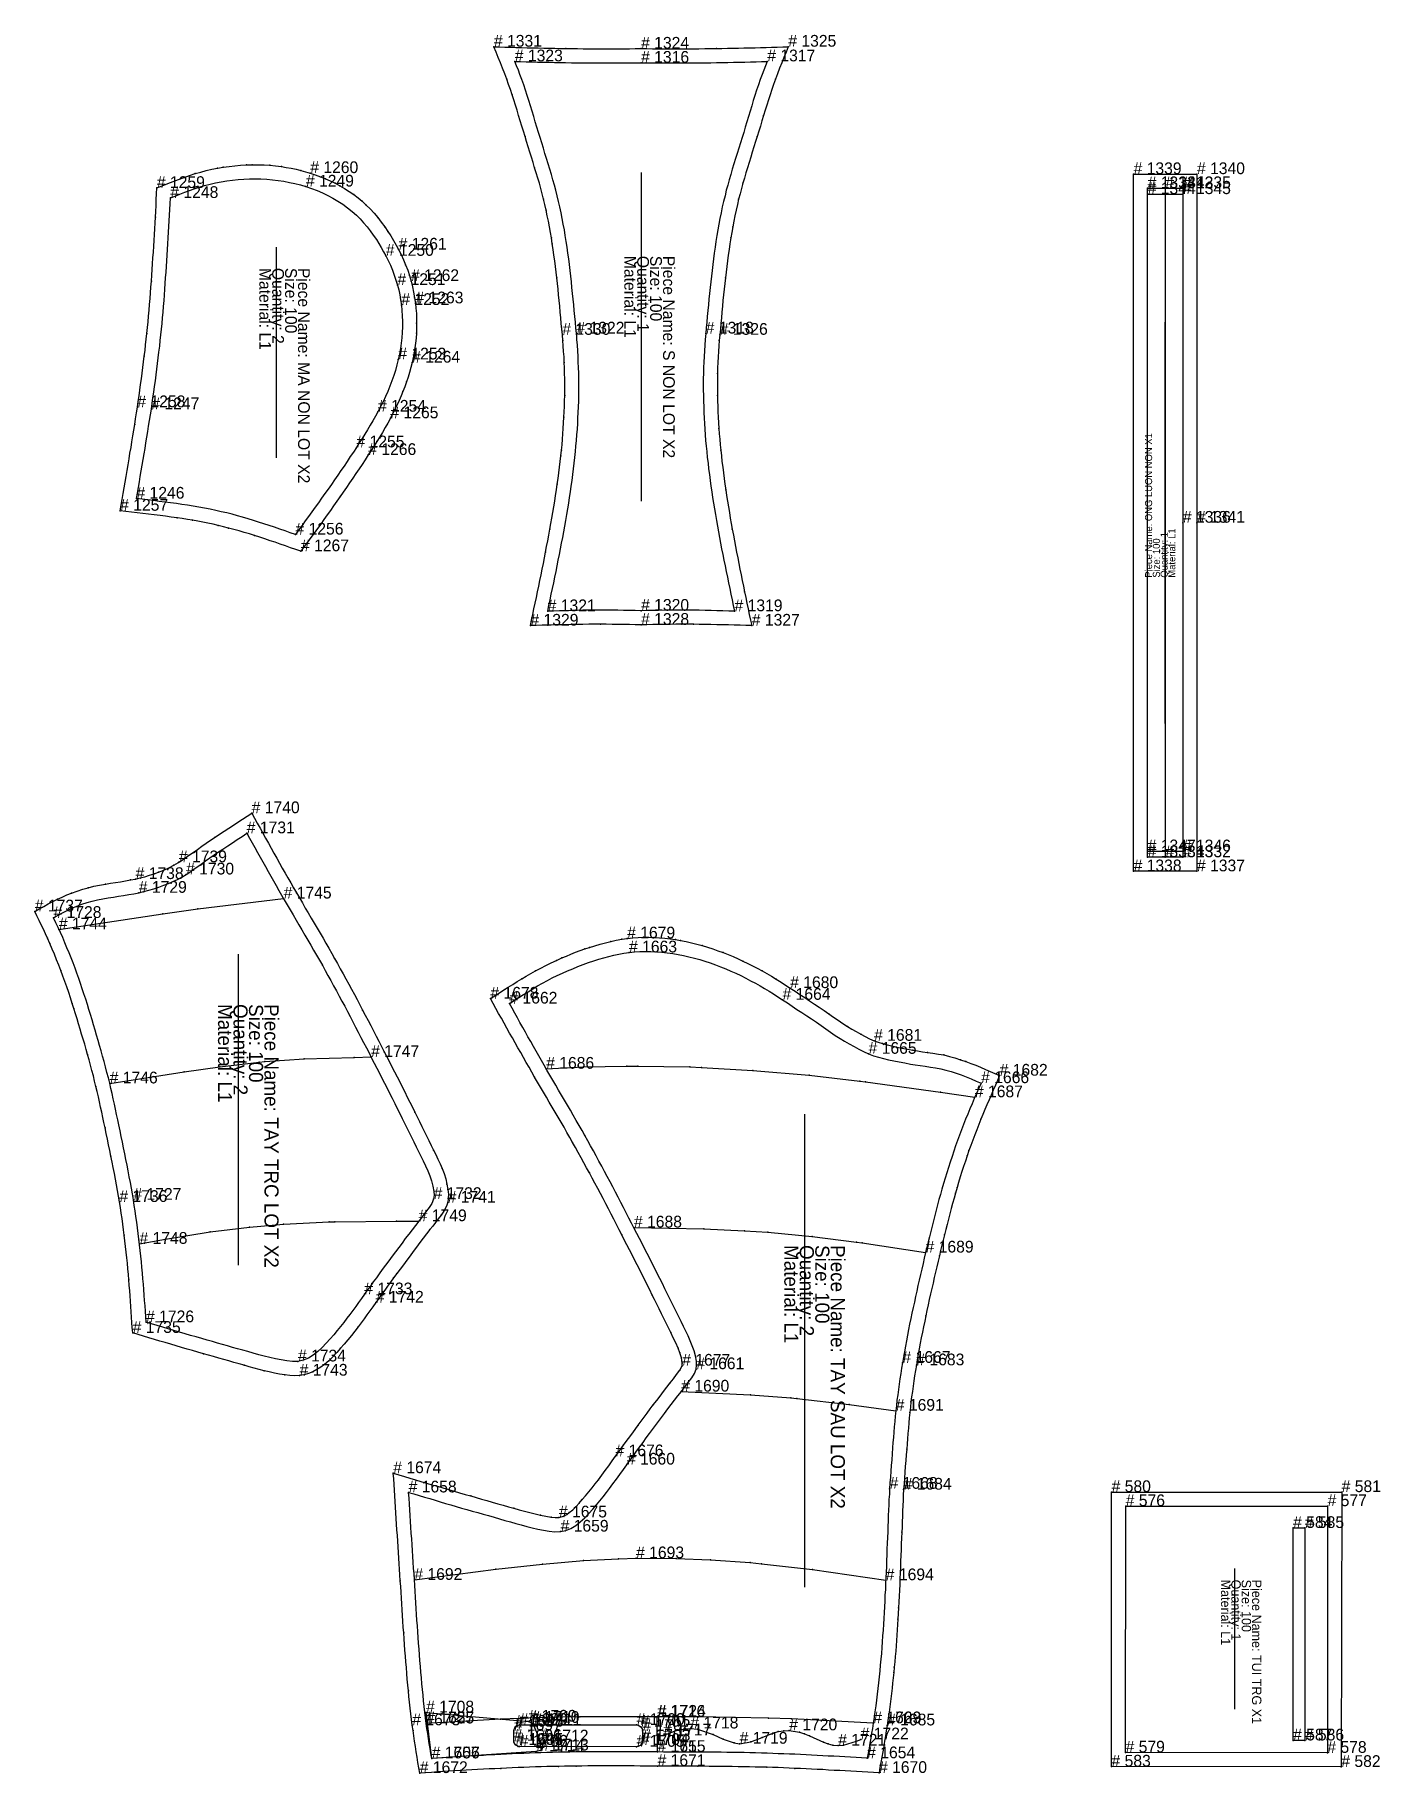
# Model space of a CAD drawing. Header units: metres. Extents: x 0 to 14781, y -73 to 3955.
# Drawn here: x 4859 to 6005, y 1389 to 2870 of the extents above; entities that cross this region are included whole.
import ezdxf

# ---------------------------------------------------------------- set-up
doc = ezdxf.new("R2010")
doc.units = ezdxf.units.M

# ---------------------------------------------------------------- blocks, each defined once
blk = doc.blocks.new('22')
at = {"layer": '1'}
blk.add_lwpolyline([(5776.1, 1628.2), (5972.1, 1628.2), (5971.8, 1394), (5776, 1394.3)], close=True, dxfattribs=at)
at = {"layer": '14'}
blk.add_lwpolyline([(5788.1, 1616.2), (5960.1, 1616.2), (5959.9, 1406), (5788, 1406.3)], close=True, dxfattribs=at)
at = {"layer": '2'}
for p in [(5776.1, 1628.2), (5788.1, 1616.2), (5960.1, 1616.2), (5972.1, 1628.2), (5930.7, 1597.6), (5940.7, 1597.6), (5930.7, 1416.6), (5940.7, 1416.6), (5776, 1394.3), (5788, 1406.3), (5959.9, 1406), (5971.8, 1394)]:
    blk.add_point(p, dxfattribs=at)
at = {"layer": '7'}
blk.add_line((5880.7, 1563.2), (5880.7, 1443.2), dxfattribs=at)
at = {"layer": '8'}
blk.add_lwpolyline([(5930.7, 1597.6), (5940.7, 1597.6), (5940.7, 1416.6), (5930.7, 1416.6)], close=True, dxfattribs=at)
at = {"layer": '1'}
for s, p in [('Material: L1', (5869.3, 1553.6)), ('Quantity: 1', (5878.1, 1553.6)), ('Size: 100', (5886.9, 1553.6)), ('Piece Name: TUI TRG X1', (5895.7, 1553.6))]:
    blk.add_text(s, height=8, rotation=270, dxfattribs=at).set_placement(p)
at = {"layer": '2'}
for s, p in [('# 580', (5776.1, 1628.2)), ('# 581', (5972.1, 1628.2)), ('# 576', (5788.1, 1616.2)), ('# 577', (5960.1, 1616.2)), ('# 584', (5930.7, 1597.6)), ('# 585', (5940.7, 1597.6)), ('# 587', (5930.7, 1416.6)), ('# 586', (5940.7, 1416.6)), ('# 579', (5788, 1406.3)), ('# 578', (5959.9, 1406)), ('# 583', (5776, 1394.3)), ('# 582', (5971.8, 1394))]:
    blk.add_text(s, height=10, dxfattribs=at).set_placement(p)
blk = doc.blocks.new('51')
at = {"layer": '1'}
blk.add_lwpolyline([(4931.3, 2464.3), (4932.2, 2469.1), (4933, 2474), (4933.9, 2478.9), (4934.7, 2483.8), (4935.6, 2488.7), (4936.4, 2493.6), (4937.3, 2498.5), (4938.1, 2503.4), (4938.9, 2508.4), (4939.7, 2513.3), (4940.6, 2518.2), (4941.4, 2523.1), (4942.2, 2528), (4942.9, 2532.9), (4943.7, 2537.8), (4944.5, 2542.7), (4945.2, 2547.6), (4946, 2552.5), (4946.7, 2557.4), (4947.4, 2562.2), (4948.1, 2567), (4948.8, 2571.8), (4949.4, 2576.7), (4950.1, 2581.5), (4950.7, 2586.3), (4951.3, 2591.1), (4951.9, 2596), (4952.5, 2600.8), (4953, 2605.7), (4953.6, 2610.5), (4954.1, 2615.3), (4954.6, 2620.3), (4955.1, 2625.2), (4955.5, 2630.2), (4956, 2635.1), (4956.4, 2640.1), (4956.8, 2645), (4957.2, 2650), (4957.6, 2654.9), (4958, 2659.9), (4958.3, 2664.9), (4958.7, 2669.8), (4959, 2674.8), (4959.3, 2679.7), (4959.6, 2684.7), (4959.9, 2689.7), (4960.2, 2694.6), (4960.5, 2699.6), (4960.8, 2704.5), (4961.1, 2709.5), (4961.3, 2714.5), (4961.6, 2719.4), (4961.9, 2724.4), (4962.1, 2729.4), (4962.4, 2734.3), (4962.6, 2739.3), (4967.2, 2741.2), (4971.9, 2743), (4976.5, 2744.9), (4981.1, 2746.6), (4985.8, 2748.3), (4990.5, 2749.9), (4995.3, 2751.5), (5000, 2752.8), (5004.7, 2754.1), (5009.5, 2755.2), (5014.3, 2756.2), (5019.2, 2757), (5024.1, 2757.7), (5029, 2758.3), (5034, 2758.7), (5038.9, 2759), (5043.9, 2759.1), (5048.9, 2759.1), (5053.9, 2758.9), (5058.9, 2758.6), (5063.8, 2758.1), (5068.8, 2757.5), (5072.9, 2756.8), (5077.1, 2756.1), (5081.2, 2755.2), (5085.2, 2754.3), (5089.3, 2753.2), (5093.3, 2752), (5097.6, 2750.5), (5102, 2748.9), (5106.2, 2747.2), (5110.4, 2745.3), (5114.5, 2743.3), (5118.6, 2741.2), (5122.6, 2738.8), (5126.5, 2736.3), (5130.3, 2733.7), (5134, 2730.9), (5137.6, 2728), (5141, 2724.8), (5144.4, 2721.4), (5147.7, 2717.8), (5150.8, 2714.1), (5153.8, 2710.2), (5156.7, 2706.3), (5159.4, 2702.3), (5161.9, 2698.5), (5164.2, 2694.6), (5166.4, 2690.7), (5168.6, 2686.8), (5170.7, 2682.5), (5172.7, 2678.1), (5174.5, 2673.7), (5176.3, 2669.2), (5177.8, 2664.6), (5179.2, 2660), (5179.2, 2659.8), (5180.4, 2655.2), (5181.4, 2650.5), (5182.2, 2645.7), (5182.9, 2641), (5183.3, 2636.8), (5183.7, 2632.5), (5183.9, 2628.3), (5183.9, 2624.1), (5183.9, 2619.9), (5183.7, 2615.6), (5183.4, 2611.4), (5183, 2607.2), (5182.4, 2603), (5181.8, 2598.8), (5181, 2594.6), (5180.1, 2590.5), (5179.1, 2586.3), (5177.9, 2582.2), (5176.7, 2578.1), (5175.3, 2574), (5173.9, 2570), (5172.3, 2566), (5170.7, 2562.1), (5169, 2558.2), (5167.3, 2554.4), (5165.4, 2550.6), (5163.5, 2546.8), (5161.6, 2543.1), (5159.4, 2539), (5157.1, 2535.1), (5154.8, 2531.1), (5152.5, 2527.2), (5150.1, 2523.3), (5147.7, 2519.5), (5145.2, 2515.6), (5142.7, 2511.8), (5140.1, 2507.8), (5137.5, 2503.8), (5134.9, 2499.9), (5132.2, 2495.9), (5129.5, 2492), (5126.8, 2488), (5124.1, 2484.1), (5121.4, 2480.2), (5118.7, 2476.3), (5116, 2472.4), (5113.2, 2468.5), (5110.5, 2464.6), (5107.7, 2460.7), (5104.9, 2456.8), (5102.2, 2453), (5099.4, 2449.1), (5096.6, 2445.2), (5093.8, 2441.4), (5091, 2437.5), (5088.2, 2433.7), (5085.4, 2429.8), (5081, 2431.3), (5076.6, 2432.8), (5072.2, 2434.4), (5067.8, 2435.9), (5063.4, 2437.4), (5059, 2438.8), (5054.6, 2440.3), (5050.2, 2441.7), (5045.8, 2443.2), (5041.4, 2444.5), (5037, 2445.9), (5032.6, 2447.2), (5028.2, 2448.4), (5023.7, 2449.6), (5019.3, 2450.7), (5014.8, 2451.8), (5010.5, 2452.8), (5006.1, 2453.7), (5001.7, 2454.6), (4997.4, 2455.4), (4993, 2456.2), (4988.6, 2456.9), (4984.2, 2457.6), (4979.8, 2458.2), (4974.9, 2458.9), (4970.1, 2459.6), (4965.3, 2460.2), (4960.4, 2460.8), (4955.6, 2461.4), (4950.7, 2462), (4945.9, 2462.6), (4941, 2463.1), (4936.2, 2463.7)], close=True, dxfattribs=at)
at = {"layer": '14'}
blk.add_lwpolyline([(4945.2, 2474.6), (4946, 2479.4), (4946.9, 2484.1), (4947.7, 2488.9), (4948.5, 2493.6), (4949.3, 2498.4), (4950.1, 2503.2), (4950.9, 2507.9), (4951.7, 2512.7), (4952.5, 2517.4), (4953.3, 2522.2), (4954.1, 2527), (4954.9, 2531.7), (4955.6, 2536.5), (4956.4, 2541.2), (4957.1, 2546), (4957.9, 2550.8), (4958.6, 2555.7), (4959.3, 2560.5), (4960, 2565.4), (4960.7, 2570.2), (4961.3, 2575.1), (4962, 2580), (4962.6, 2584.9), (4963.2, 2589.7), (4963.8, 2594.6), (4964.4, 2599.5), (4965, 2604.4), (4965.5, 2609.3), (4966, 2614.2), (4966.5, 2619), (4967, 2623.8), (4967.4, 2628.7), (4967.9, 2633.5), (4968.3, 2638.4), (4968.7, 2643.3), (4969.1, 2648.1), (4969.4, 2653), (4969.8, 2657.8), (4970.1, 2662.7), (4970.5, 2667.5), (4970.8, 2672.4), (4971.1, 2677.3), (4971.4, 2682.1), (4971.7, 2687), (4972, 2691.8), (4972.2, 2696.7), (4972.5, 2701.6), (4972.8, 2706.4), (4973, 2711.3), (4973.3, 2716.2), (4973.6, 2721), (4973.8, 2725.9), (4974.1, 2730.8), (4978.1, 2732.4), (4982.2, 2734), (4986.3, 2735.6), (4990.4, 2737.1), (4994.5, 2738.6), (4998.7, 2739.9), (5003.3, 2741.3), (5008, 2742.5), (5012.7, 2743.6), (5017.5, 2744.5), (5022.2, 2745.3), (5027, 2745.9), (5031.9, 2746.4), (5036.7, 2746.8), (5041.6, 2747), (5046.5, 2747.1), (5051.3, 2747), (5056.2, 2746.7), (5061, 2746.3), (5065.9, 2745.7), (5070.7, 2745), (5075.5, 2744.1), (5080.2, 2743.1), (5084.9, 2741.9), (5089.6, 2740.5), (5094.4, 2738.9), (5099.1, 2737.1), (5103.7, 2735.1), (5108.2, 2733), (5112.6, 2730.7), (5116.9, 2728.1), (5121.1, 2725.4), (5125.1, 2722.5), (5129, 2719.4), (5132.7, 2716.1), (5135.8, 2712.9), (5138.8, 2709.6), (5141.7, 2706.2), (5144.4, 2702.7), (5147, 2699.1), (5149.6, 2695.4), (5151.7, 2692), (5153.8, 2688.5), (5155.8, 2685), (5157.7, 2681.5), (5159.7, 2677.5), (5161.6, 2673.4), (5163.3, 2669.3), (5164.9, 2665.1), (5166.3, 2660.9), (5167.6, 2656.6), (5168.7, 2652.4), (5169.6, 2648.2), (5170.3, 2643.9), (5170.9, 2639.6), (5171.4, 2635), (5171.7, 2630.3), (5171.9, 2625.6), (5171.8, 2621), (5171.7, 2616.3), (5171.3, 2611.6), (5170.8, 2607), (5170.1, 2602.4), (5169.3, 2597.8), (5168.3, 2593.2), (5167.2, 2588.5), (5165.9, 2583.9), (5164.4, 2579.4), (5162.8, 2574.9), (5161.1, 2570.4), (5159.3, 2566), (5157.3, 2561.6), (5155.3, 2557.2), (5153.2, 2553), (5151, 2548.7), (5148.8, 2544.8), (5146.7, 2540.9), (5144.4, 2537.1), (5142.1, 2533.3), (5139.8, 2529.5), (5137.5, 2525.8), (5135.1, 2522.1), (5132.7, 2518.3), (5130.1, 2514.3), (5127.4, 2510.4), (5124.8, 2506.4), (5122.1, 2502.4), (5119.4, 2498.5), (5116.7, 2494.6), (5114, 2490.6), (5111.3, 2486.7), (5108.5, 2482.8), (5105.8, 2478.9), (5103, 2475), (5100.3, 2471.1), (5097.5, 2467.3), (5094.7, 2463.4), (5091.9, 2459.5), (5089.1, 2455.6), (5086.3, 2451.8), (5083.5, 2447.9), (5080.7, 2444), (5076.2, 2445.6), (5071.8, 2447.1), (5067.3, 2448.7), (5062.8, 2450.2), (5058.3, 2451.7), (5053.8, 2453.2), (5049.3, 2454.6), (5044.8, 2456), (5040.3, 2457.4), (5035.7, 2458.7), (5031.2, 2460), (5026.7, 2461.3), (5022.1, 2462.4), (5017.5, 2463.5), (5012.8, 2464.6), (5008, 2465.6), (5003.2, 2466.5), (4998.4, 2467.4), (4993.6, 2468.2), (4988.8, 2469), (4984, 2469.7), (4979.2, 2470.4), (4974.3, 2471.1), (4969.5, 2471.7), (4964.6, 2472.3), (4959.8, 2472.9), (4954.9, 2473.5), (4950.1, 2474.1)], close=True, dxfattribs=at)
at = {"layer": '2'}
for p in [(5089.6, 2740.5), (5093.3, 2752), (4962.6, 2739.3), (4974.1, 2730.8), (5157.7, 2681.5), (5168.6, 2686.8), (5167.6, 2656.6), (5179.2, 2660), (5170.9, 2639.6), (5182.9, 2641), (5168.3, 2593.2), (5180.1, 2590.5), (4946, 2552.5), (4957.9, 2550.8), (5151, 2548.7), (5161.6, 2543.1), (5132.7, 2518.3), (5142.7, 2511.8), (4945.2, 2474.6), (4931.3, 2464.3), (5080.7, 2444), (5085.4, 2429.8)]:
    blk.add_point(p, dxfattribs=at)
at = {"layer": '3'}
for p in [(5014.3, 2756.2), (5019.2, 2757), (5038.9, 2759), (5043.9, 2759.1), (5058.9, 2758.6), (5068.8, 2757.5), (4985.8, 2748.3), (4995.3, 2751.5), (5085.2, 2754.3), (5093.3, 2752), (5106.2, 2747.2), (5114.5, 2743.3), (5118.6, 2741.2), (5130.3, 2733.7), (5137.6, 2728), (4961.3, 2714.5), (5141, 2724.8), (5150.8, 2714.1), (5156.7, 2706.3), (5159.4, 2702.3), (5168.6, 2686.8), (5174.5, 2673.7), (4958, 2659.9), (5177.8, 2664.6), (5179.2, 2660), (5179.2, 2659.8), (5182.2, 2645.7), (5182.9, 2641), (5183.9, 2624.1), (4954.1, 2615.3), (5183.7, 2615.6), (4951.9, 2596), (5181.8, 2598.8), (5180.1, 2590.5), (5172.3, 2566), (5175.3, 2574), (4946, 2552.5), (5165.4, 2550.6), (4943.7, 2537.8), (5161.6, 2543.1), (5150.1, 2523.3), (5142.7, 2511.8), (5118.7, 2476.3), (4979.8, 2458.2), (4993, 2456.2), (5014.8, 2451.8), (5023.7, 2449.6), (5045.8, 2443.2)]:
    blk.add_point(p, dxfattribs=at)
at = {"layer": '4'}
for p in [(5167.6, 2656.6, 7), (5179.2, 2659.8, 7), (4946, 2552.5, 7), (4957.9, 2550.8, 7)]:
    blk.add_point(p, dxfattribs=at)
at = {"layer": '7'}
blk.add_line((5064.2, 2688.9), (5064.2, 2509.4), dxfattribs=at)
at = {"layer": '1'}
for s, p in [('Material: L1', (5049.9, 2671.2)), ('Quantity: 2', (5060.9, 2671.2)), ('Size: 100', (5071.9, 2671.2)), ('Piece Name: MA NON LOT X2', (5082.9, 2671.2))]:
    blk.add_text(s, height=10, rotation=270, dxfattribs=at).set_placement(p)
at = {"layer": '2'}
for s, p in [('# 1260', (5093.3, 2752)), ('# 1259', (4962.6, 2739.3)), ('# 1248', (4974.1, 2730.8)), ('# 1249', (5089.6, 2740.5)), ('# 1261', (5168.6, 2686.8)), ('# 1250', (5157.7, 2681.5)), ('# 1251', (5167.6, 2656.6)), ('# 1262', (5179.2, 2660)), ('# 1252', (5170.9, 2639.6)), ('# 1263', (5182.9, 2641)), ('# 1253', (5168.3, 2593.2)), ('# 1264', (5180.1, 2590.5)), ('# 1258', (4946, 2552.5)), ('# 1247', (4957.9, 2550.8)), ('# 1254', (5151, 2548.7)), ('# 1265', (5161.6, 2543.1)), ('# 1255', (5132.7, 2518.3)), ('# 1266', (5142.7, 2511.8)), ('# 1257', (4931.3, 2464.3)), ('# 1246', (4945.2, 2474.6)), ('# 1256', (5080.7, 2444)), ('# 1267', (5085.4, 2429.8))]:
    blk.add_text(s, height=10, dxfattribs=at).set_placement(p)
blk = doc.blocks.new('54')
at = {"layer": '1'}
blk.add_lwpolyline([(5375.2, 2858), (5380.1, 2858), (5385, 2857.9), (5390, 2857.9), (5394.9, 2857.9), (5399.8, 2857.9), (5404.8, 2857.9), (5409.7, 2857.9), (5414.6, 2857.9), (5419.6, 2857.9), (5424.5, 2857.9), (5429.4, 2858), (5434.3, 2858), (5439.3, 2858.1), (5444, 2858.2), (5448.7, 2858.3), (5453.4, 2858.3), (5458.1, 2858.5), (5462.8, 2858.6), (5467.6, 2858.7), (5472.3, 2858.8), (5477, 2859), (5481.7, 2859.1), (5486.4, 2859.2), (5491.1, 2859.4), (5495.9, 2859.5), (5500.6, 2859.7), (5498.7, 2855.1), (5496.8, 2850.5), (5495, 2845.9), (5493.1, 2841.3), (5491.4, 2836.6), (5489.6, 2832), (5488.1, 2827.6), (5486.6, 2823.2), (5485.1, 2818.8), (5483.7, 2814.4), (5482.2, 2809.9), (5480.9, 2805.5), (5479.5, 2801), (5478.2, 2796.6), (5476.8, 2792.1), (5475.5, 2787.6), (5474.1, 2783.2), (5472.7, 2778.8), (5471.3, 2774.3), (5469.9, 2769.9), (5468.6, 2765.5), (5467.2, 2761), (5465.8, 2756.6), (5464.5, 2752.2), (5463.2, 2747.7), (5461.9, 2743.3), (5460.7, 2738.8), (5459.5, 2734.3), (5458.3, 2729.8), (5457.2, 2725.1), (5456.1, 2720.4), (5455.1, 2715.7), (5454.2, 2710.9), (5453.3, 2706.2), (5452.4, 2701.4), (5451.6, 2696.7), (5450.8, 2691.8), (5450.1, 2687), (5449.4, 2682.2), (5448.8, 2677.3), (5448.1, 2672.5), (5447.6, 2667.6), (5447, 2662.8), (5446.5, 2657.9), (5445.9, 2653), (5445.4, 2648.2), (5444.9, 2643.3), (5444.5, 2638.5), (5444, 2633.6), (5443.6, 2628.7), (5443.1, 2623.9), (5442.7, 2619), (5442.2, 2614.2), (5441.8, 2609.4), (5441.4, 2604.7), (5441.1, 2600), (5440.8, 2595.3), (5440.6, 2590.7), (5440.4, 2586), (5440.3, 2581.3), (5440.2, 2576.6), (5440.2, 2571.9), (5440.2, 2567.2), (5440.3, 2562.5), (5440.4, 2557.9), (5440.5, 2553.2), (5440.7, 2548.5), (5440.9, 2543.9), (5441.2, 2539.2), (5441.5, 2534.5), (5441.8, 2529.9), (5442.2, 2525.2), (5442.6, 2520.6), (5443, 2515.9), (5443.6, 2511.1), (5444.1, 2506.2), (5444.7, 2501.4), (5445.3, 2496.6), (5445.9, 2491.7), (5446.6, 2486.9), (5447.3, 2482.1), (5448, 2477.3), (5448.8, 2472.5), (5449.6, 2467.7), (5450.4, 2462.9), (5451.2, 2458.1), (5452, 2453.3), (5452.9, 2448.5), (5453.8, 2443.6), (5454.7, 2438.8), (5455.6, 2433.9), (5456.5, 2429.1), (5457.5, 2424.3), (5458.4, 2419.4), (5459.4, 2414.6), (5460.4, 2409.8), (5461.4, 2404.9), (5462.4, 2400.1), (5463.4, 2395.3), (5464.4, 2390.5), (5465.4, 2385.6), (5466.4, 2380.8), (5467.4, 2376), (5468.5, 2371.2), (5469.5, 2366.4), (5464.5, 2366.5), (5459.5, 2366.7), (5454.6, 2366.8), (5449.6, 2367), (5444.6, 2367.1), (5439.6, 2367.2), (5434.7, 2367.3), (5429.7, 2367.4), (5424.7, 2367.5), (5419.7, 2367.6), (5414.8, 2367.6), (5409.8, 2367.6), (5404.8, 2367.6), (5399.9, 2367.5), (5395, 2367.5), (5390, 2367.4), (5385.1, 2367.3), (5380.1, 2367.2), (5375.2, 2367.1), (5370.2, 2367.2), (5365.3, 2367.3), (5360.3, 2367.4), (5355.4, 2367.5), (5350.5, 2367.5), (5345.5, 2367.6), (5340.6, 2367.6), (5335.6, 2367.6), (5330.6, 2367.6), (5325.6, 2367.5), (5320.7, 2367.4), (5315.7, 2367.3), (5310.7, 2367.2), (5305.7, 2367.1), (5300.8, 2367), (5295.8, 2366.8), (5290.8, 2366.7), (5285.8, 2366.5), (5280.9, 2366.4), (5281.9, 2371.2), (5282.9, 2376), (5283.9, 2380.8), (5284.9, 2385.6), (5286, 2390.5), (5287, 2395.3), (5288, 2400.1), (5289, 2404.9), (5290, 2409.8), (5290.9, 2414.6), (5291.9, 2419.4), (5292.9, 2424.3), (5293.8, 2429.1), (5294.7, 2433.9), (5295.7, 2438.8), (5296.6, 2443.6), (5297.5, 2448.5), (5298.3, 2453.3), (5299.2, 2458.1), (5300, 2462.9), (5300.8, 2467.7), (5301.6, 2472.5), (5302.3, 2477.3), (5303.1, 2482.1), (5303.8, 2486.9), (5304.4, 2491.7), (5305.1, 2496.6), (5305.7, 2501.4), (5306.3, 2506.2), (5306.8, 2511.1), (5307.3, 2515.9), (5307.8, 2520.6), (5308.2, 2525.2), (5308.5, 2529.9), (5308.9, 2534.5), (5309.2, 2539.2), (5309.4, 2543.9), (5309.7, 2548.5), (5309.8, 2553.2), (5310, 2557.9), (5310.1, 2562.5), (5310.1, 2567.2), (5310.2, 2571.9), (5310.1, 2576.6), (5310, 2581.3), (5309.9, 2586), (5309.7, 2590.7), (5309.5, 2595.3), (5309.2, 2600), (5308.9, 2604.7), (5308.6, 2609.4), (5308.1, 2614.2), (5307.7, 2619), (5307.2, 2623.9), (5306.8, 2628.7), (5306.3, 2633.6), (5305.9, 2638.5), (5305.4, 2643.3), (5304.9, 2648.2), (5304.4, 2653), (5303.9, 2657.9), (5303.4, 2662.8), (5302.8, 2667.6), (5302.2, 2672.5), (5301.6, 2677.3), (5300.9, 2682.2), (5300.3, 2687), (5299.5, 2691.8), (5298.8, 2696.7), (5298, 2701.4), (5297.1, 2706.2), (5296.2, 2710.9), (5295.2, 2715.7), (5294.2, 2720.4), (5293.2, 2725.1), (5292, 2729.8), (5290.9, 2734.3), (5289.7, 2738.8), (5288.5, 2743.3), (5287.2, 2747.7), (5285.9, 2752.2), (5284.5, 2756.6), (5283.2, 2761), (5281.8, 2765.5), (5280.4, 2769.9), (5279, 2774.3), (5277.6, 2778.8), (5276.3, 2783.2), (5274.9, 2787.6), (5273.6, 2792.1), (5272.2, 2796.6), (5270.8, 2801), (5269.5, 2805.5), (5268.1, 2809.9), (5266.7, 2814.4), (5265.3, 2818.8), (5263.8, 2823.2), (5262.3, 2827.6), (5260.7, 2832), (5259, 2836.6), (5257.2, 2841.3), (5255.4, 2845.9), (5253.5, 2850.5), (5251.7, 2855.1), (5249.8, 2859.7), (5254.5, 2859.5), (5259.2, 2859.4), (5263.9, 2859.2), (5268.6, 2859.1), (5273.4, 2859), (5278.1, 2858.8), (5282.8, 2858.7), (5287.5, 2858.6), (5292.2, 2858.5), (5296.9, 2858.3), (5301.7, 2858.3), (5306.4, 2858.2), (5311.1, 2858.1), (5316, 2858), (5320.9, 2858), (5325.9, 2857.9), (5330.8, 2857.9), (5335.7, 2857.9), (5340.7, 2857.9), (5345.6, 2857.9), (5350.5, 2857.9), (5355.5, 2857.9), (5360.4, 2857.9), (5365.3, 2857.9), (5370.2, 2858)], close=True, dxfattribs=at)
at = {"layer": '14'}
blk.add_lwpolyline([(5375.2, 2846), (5380.1, 2845.9), (5385.1, 2845.9), (5390, 2845.9), (5395, 2845.9), (5399.9, 2845.9), (5404.8, 2845.9), (5409.8, 2845.9), (5414.7, 2845.9), (5419.7, 2845.9), (5424.6, 2845.9), (5429.6, 2846), (5434.5, 2846), (5439.4, 2846.1), (5444.3, 2846.2), (5449.1, 2846.3), (5453.9, 2846.4), (5458.7, 2846.5), (5463.5, 2846.6), (5468.3, 2846.8), (5473.1, 2846.9), (5477.9, 2847.1), (5482.7, 2847.2), (5481.2, 2843.5), (5479.8, 2839.8), (5478.3, 2836), (5476.7, 2831.6), (5475.1, 2827.2), (5473.6, 2822.7), (5472.2, 2818.2), (5470.8, 2813.8), (5469.4, 2809.3), (5468, 2804.8), (5466.7, 2800.2), (5465.3, 2795.7), (5464, 2791.2), (5462.6, 2786.7), (5461.2, 2782.2), (5459.9, 2777.7), (5458.5, 2773.3), (5457.1, 2768.8), (5455.7, 2764.3), (5454.3, 2759.8), (5452.9, 2755.3), (5451.6, 2750.8), (5450.3, 2746.3), (5449, 2741.8), (5447.8, 2737.3), (5446.7, 2732.7), (5445.5, 2727.9), (5444.4, 2723.1), (5443.4, 2718.2), (5442.4, 2713.3), (5441.5, 2708.5), (5440.6, 2703.6), (5439.8, 2698.7), (5439, 2693.7), (5438.2, 2688.8), (5437.5, 2683.9), (5436.9, 2679), (5436.3, 2674), (5435.7, 2669.1), (5435.1, 2664.2), (5434.5, 2659.3), (5434, 2654.4), (5433.5, 2649.5), (5433, 2644.6), (5432.5, 2639.7), (5432.1, 2634.8), (5431.6, 2629.9), (5431.2, 2625.1), (5430.7, 2620.2), (5430.3, 2615.3), (5430, 2612.7), (5429.8, 2610.1), (5429.4, 2605.3), (5429.1, 2600.6), (5428.8, 2595.8), (5428.6, 2591), (5428.4, 2586.3), (5428.3, 2581.5), (5428.2, 2576.7), (5428.2, 2571.9), (5428.2, 2567.2), (5428.3, 2562.4), (5428.4, 2557.6), (5428.5, 2552.8), (5428.7, 2548.1), (5428.9, 2543.3), (5429.2, 2538.5), (5429.5, 2533.7), (5429.8, 2529), (5430.2, 2524.2), (5430.6, 2519.4), (5431.1, 2514.7), (5431.6, 2509.8), (5432.2, 2504.9), (5432.7, 2500), (5433.4, 2495.1), (5434, 2490.2), (5434.7, 2485.3), (5435.4, 2480.4), (5436.1, 2475.6), (5436.9, 2470.7), (5437.7, 2465.8), (5438.5, 2461), (5439.3, 2456.1), (5440.2, 2451.3), (5441.1, 2446.4), (5442, 2441.6), (5442.9, 2436.7), (5443.8, 2431.9), (5444.8, 2427), (5445.7, 2422.2), (5446.7, 2417.3), (5447.7, 2412.5), (5448.7, 2407.7), (5449.7, 2402.8), (5450.7, 2398), (5451.7, 2393.2), (5452.7, 2388.3), (5453.7, 2383.5), (5454.8, 2378.7), (5449.8, 2378.8), (5444.8, 2379), (5439.8, 2379.1), (5434.8, 2379.2), (5429.8, 2379.4), (5424.8, 2379.5), (5419.8, 2379.5), (5414.8, 2379.6), (5409.8, 2379.6), (5404.9, 2379.6), (5399.9, 2379.6), (5395, 2379.5), (5390, 2379.4), (5385.1, 2379.3), (5380.1, 2379.2), (5375.2, 2379.1), (5370.2, 2379.2), (5365.3, 2379.3), (5360.3, 2379.4), (5355.4, 2379.5), (5350.4, 2379.6), (5345.5, 2379.6), (5340.5, 2379.6), (5335.5, 2379.6), (5330.5, 2379.5), (5325.6, 2379.5), (5320.6, 2379.4), (5315.6, 2379.2), (5310.6, 2379.1), (5305.6, 2379), (5300.6, 2378.8), (5295.6, 2378.7), (5296.6, 2383.5), (5297.6, 2388.3), (5298.7, 2393.2), (5299.7, 2398), (5300.7, 2402.8), (5301.7, 2407.7), (5302.7, 2412.5), (5303.7, 2417.3), (5304.6, 2422.2), (5305.6, 2427), (5306.5, 2431.9), (5307.5, 2436.7), (5308.4, 2441.6), (5309.3, 2446.4), (5310.2, 2451.3), (5311, 2456.1), (5311.9, 2461), (5312.7, 2465.8), (5313.5, 2470.7), (5314.2, 2475.6), (5315, 2480.4), (5315.7, 2485.3), (5316.4, 2490.2), (5317, 2495.1), (5317.6, 2500), (5318.2, 2504.9), (5318.7, 2509.8), (5319.3, 2514.7), (5319.7, 2519.4), (5320.1, 2524.2), (5320.5, 2529), (5320.9, 2533.7), (5321.2, 2538.5), (5321.4, 2543.3), (5321.7, 2548.1), (5321.9, 2552.8), (5322, 2557.6), (5322.1, 2562.4), (5322.2, 2567.2), (5322.2, 2571.9), (5322.1, 2576.7), (5322, 2581.5), (5321.9, 2586.3), (5321.7, 2591), (5321.5, 2595.8), (5321.2, 2600.6), (5320.9, 2605.3), (5320.5, 2610.1), (5320.3, 2612.7), (5320.1, 2615.3), (5319.6, 2620.2), (5319.2, 2625.1), (5318.7, 2629.9), (5318.3, 2634.8), (5317.8, 2639.7), (5317.3, 2644.6), (5316.8, 2649.5), (5316.3, 2654.4), (5315.8, 2659.3), (5315.3, 2664.2), (5314.7, 2669.1), (5314.1, 2674), (5313.5, 2679), (5312.8, 2683.9), (5312.1, 2688.8), (5311.4, 2693.7), (5310.6, 2698.7), (5309.8, 2703.6), (5308.9, 2708.5), (5308, 2713.3), (5307, 2718.2), (5306, 2723.1), (5304.9, 2727.9), (5303.7, 2732.7), (5302.5, 2737.3), (5301.3, 2741.8), (5300.1, 2746.3), (5298.8, 2750.8), (5297.4, 2755.3), (5296.1, 2759.8), (5294.7, 2764.3), (5293.3, 2768.8), (5291.9, 2773.3), (5290.5, 2777.7), (5289.1, 2782.2), (5287.7, 2786.7), (5286.4, 2791.2), (5285, 2795.7), (5283.7, 2800.2), (5282.3, 2804.8), (5281, 2809.3), (5279.6, 2813.8), (5278.2, 2818.2), (5276.7, 2822.7), (5275.2, 2827.2), (5273.7, 2831.6), (5272, 2836), (5270.6, 2839.8), (5269.1, 2843.5), (5267.6, 2847.2), (5272.4, 2847.1), (5277.2, 2846.9), (5282, 2846.8), (5286.9, 2846.6), (5291.7, 2846.5), (5296.5, 2846.4), (5301.3, 2846.3), (5306.1, 2846.2), (5310.9, 2846.1), (5315.9, 2846), (5320.8, 2846), (5325.7, 2845.9), (5330.7, 2845.9), (5335.6, 2845.9), (5340.6, 2845.9), (5345.5, 2845.9), (5350.5, 2845.9), (5355.4, 2845.9), (5360.3, 2845.9), (5365.3, 2845.9), (5370.2, 2845.9)], close=True, dxfattribs=at)
at = {"layer": '2'}
for p in [(5249.8, 2859.7), (5500.6, 2859.7), (5267.6, 2847.2), (5375.2, 2858), (5375.2, 2846), (5482.7, 2847.2), (5308.1, 2614.2), (5320.1, 2615.3), (5430.3, 2615.3), (5442.2, 2614.2), (5295.6, 2378.7), (5375.2, 2379.1), (5454.8, 2378.7), (5280.9, 2366.4), (5375.2, 2367.1), (5469.5, 2366.4)]:
    blk.add_point(p, dxfattribs=at)
at = {"layer": '3'}
for p in [(5311.1, 2858.1), (5439.3, 2858.1), (5260.7, 2832), (5489.6, 2832), (5265.3, 2818.8), (5479.5, 2801), (5276.3, 2783.2), (5474.1, 2783.2), (5284.5, 2756.6), (5461.9, 2743.3), (5292, 2729.8), (5458.3, 2729.8), (5294.2, 2720.4), (5298.8, 2696.7), (5451.6, 2696.7), (5453.3, 2706.2), (5299.5, 2691.8), (5303.4, 2662.8), (5447, 2662.8), (5308.1, 2614.2), (5308.6, 2609.4), (5441.8, 2609.4), (5442.2, 2614.2), (5309.7, 2590.7), (5440.3, 2581.3), (5310.1, 2562.5), (5440.3, 2562.5), (5309.4, 2543.9), (5441.5, 2534.5), (5306.8, 2511.1), (5307.3, 2515.9), (5443, 2515.9), (5303.8, 2486.9), (5447.3, 2482.1), (5297.5, 2448.5), (5452.9, 2448.5), (5293.8, 2429.1), (5463.4, 2395.3), (5295.8, 2366.8), (5340.6, 2367.6), (5409.8, 2367.6), (5419.7, 2367.6)]:
    blk.add_point(p, dxfattribs=at)
at = {"layer": '4'}
for p in [(5375.2, 2858, 7), (5375.2, 2846, 7), (5308.1, 2614.2, 7), (5320.1, 2615.3, 7), (5430.3, 2615.3, 7), (5442.2, 2614.2, 7), (5375.2, 2379.1, 7), (5375.2, 2367.1, 7)]:
    blk.add_point(p, dxfattribs=at)
at = {"layer": '7'}
blk.add_line((5375.2, 2752.6), (5375.2, 2472.5), dxfattribs=at)
at = {"layer": '1'}
for s, p in [('Material: L1', (5360.9, 2681.5)), ('Quantity: 1', (5371.9, 2681.5)), ('Size: 100', (5382.9, 2681.5)), ('Piece Name: S NON LOT X2', (5393.9, 2681.5))]:
    blk.add_text(s, height=10, rotation=270, dxfattribs=at).set_placement(p)
at = {"layer": '2'}
for s, p in [('# 1331', (5249.8, 2859.7)), ('# 1324', (5375.2, 2858)), ('# 1325', (5500.6, 2859.7)), ('# 1323', (5267.6, 2847.2)), ('# 1316', (5375.2, 2846)), ('# 1317', (5482.7, 2847.2)), ('# 1330', (5308.1, 2614.2)), ('# 1322', (5320.1, 2615.3)), ('# 1318', (5430.3, 2615.3)), ('# 1326', (5442.2, 2614.2)), ('# 1321', (5295.6, 2378.7)), ('# 1320', (5375.2, 2379.1)), ('# 1319', (5454.8, 2378.7)), ('# 1329', (5280.9, 2366.4)), ('# 1328', (5375.2, 2367.1)), ('# 1327', (5469.5, 2366.4))]:
    blk.add_text(s, height=10, dxfattribs=at).set_placement(p)
blk = doc.blocks.new('55')
at = {"layer": '1'}
blk.add_lwpolyline([(5848.8, 2157.1), (5794.8, 2157.1), (5794.8, 2751.1), (5848.8, 2751.1), (5848.8, 2454.1)], close=True, dxfattribs=at)
at = {"layer": '14'}
blk.add_lwpolyline([(5836.8, 2169.1), (5806.8, 2169.1), (5806.8, 2739.1), (5836.8, 2739.1), (5836.8, 2454.1)], close=True, dxfattribs=at)
at = {"layer": '2'}
for p in [(5794.8, 2751.1), (5848.8, 2751.1), (5806.8, 2739.1), (5806.8, 2734.1), (5821.8, 2739.1), (5836.8, 2739.1), (5836.8, 2734.1), (5836.8, 2454.1), (5848.8, 2454.1), (5806.8, 2174.1), (5806.8, 2169.1), (5821.8, 2169.1), (5836.8, 2174.1), (5836.8, 2169.1), (5794.8, 2157.1), (5848.8, 2157.1)]:
    blk.add_point(p, dxfattribs=at)
at = {"layer": '4'}
for p in [(5836.8, 2454.1, 7), (5848.8, 2454.1, 7)]:
    blk.add_point(p, dxfattribs=at)
at = {"layer": '7'}
blk.add_line((5821.8, 2283.1), (5821.8, 2625.1), dxfattribs=at)
at = {"layer": '8'}
for p, q in [((5806.8, 2734.1), (5836.8, 2734.1)), ((5821.8, 2739.1), (5821.8, 2169.1)), ((5836.8, 2174.1), (5806.8, 2174.1))]:
    blk.add_line(p, q, dxfattribs=at)
at = {"layer": '1'}
for s, p in [('Piece Name: ONG LUON NON X1', (5810.6, 2407.3)), ('Quantity: 1', (5823.8, 2407.3)), ('Material: L1', (5830.4, 2407.3)), ('Size: 100', (5817.2, 2407.3))]:
    blk.add_text(s, height=6, rotation=90, dxfattribs=at).set_placement(p)
at = {"layer": '2'}
for s, p in [('# 1339', (5794.8, 2751.1)), ('# 1340', (5848.8, 2751.1)), ('# 1334', (5806.8, 2739.1)), ('# 1344', (5806.8, 2734.1)), ('# 1342', (5821.8, 2739.1)), ('# 1335', (5836.8, 2739.1)), ('# 1345', (5836.8, 2734.1)), ('# 1336', (5836.8, 2454.1)), ('# 1341', (5848.8, 2454.1)), ('# 1347', (5806.8, 2174.1)), ('# 1333', (5806.8, 2169.1)), ('# 1343', (5821.8, 2169.1)), ('# 1346', (5836.8, 2174.1)), ('# 1332', (5836.8, 2169.1)), ('# 1338', (5794.8, 2157.1)), ('# 1337', (5848.8, 2157.1))]:
    blk.add_text(s, height=10, dxfattribs=at).set_placement(p)
blk = doc.blocks.new('71')
at = {"layer": '1'}
blk.add_lwpolyline([(5577.9, 1388.9), (5573.1, 1389.2), (5568.3, 1389.5), (5563.5, 1389.8), (5558.7, 1390.1), (5554, 1390.3), (5549.2, 1390.6), (5544.4, 1390.9), (5539.6, 1391.1), (5534.9, 1391.4), (5530.1, 1391.7), (5525.3, 1391.9), (5520.5, 1392.1), (5515.7, 1392.4), (5511, 1392.6), (5506.2, 1392.8), (5501.4, 1393), (5496.6, 1393.2), (5491.9, 1393.4), (5487.1, 1393.5), (5482.3, 1393.7), (5477.4, 1393.8), (5472.5, 1393.9), (5467.6, 1394), (5462.7, 1394.1), (5457.8, 1394.2), (5452.9, 1394.3), (5448, 1394.4), (5443.1, 1394.4), (5438.2, 1394.5), (5433.3, 1394.5), (5428.4, 1394.6), (5423.5, 1394.6), (5418.6, 1394.6), (5413.7, 1394.7), (5408.8, 1394.7), (5403.9, 1394.7), (5399, 1394.7), (5394.1, 1394.7), (5389.2, 1394.8), (5384.2, 1394.8), (5379.3, 1394.8), (5374.3, 1394.8), (5369.4, 1394.9), (5364.4, 1394.9), (5359.4, 1394.9), (5354.5, 1394.9), (5349.5, 1394.9), (5344.5, 1394.9), (5339.6, 1394.9), (5334.6, 1394.9), (5329.7, 1394.9), (5324.7, 1394.8), (5319.8, 1394.8), (5314.8, 1394.7), (5309.8, 1394.6), (5304.9, 1394.5), (5299.9, 1394.4), (5295, 1394.3), (5290.1, 1394.1), (5285.2, 1394), (5280.2, 1393.8), (5275.3, 1393.6), (5270.4, 1393.4), (5265.4, 1393.2), (5260.5, 1393), (5255.6, 1392.8), (5250.7, 1392.5), (5245.7, 1392.3), (5240.8, 1392), (5235.9, 1391.7), (5230.9, 1391.5), (5226, 1391.2), (5221.1, 1390.9), (5216.2, 1390.6), (5211.2, 1390.3), (5206.3, 1390), (5201.4, 1389.7), (5196.5, 1389.4), (5191.5, 1389.1), (5186.6, 1388.8), (5185.8, 1393.3), (5185.1, 1397.8), (5184.3, 1402.3), (5183.6, 1406.9), (5182.9, 1411.4), (5182.2, 1415.9), (5181.5, 1420.4), (5180.9, 1425), (5180.2, 1429.5), (5179.6, 1434.4), (5179, 1439.3), (5178.5, 1444.2), (5177.9, 1449.1), (5177.4, 1454), (5176.9, 1458.9), (5176.5, 1463.8), (5176, 1468.7), (5175.6, 1473.7), (5175.2, 1478.6), (5174.8, 1483.5), (5174.4, 1488.5), (5174, 1493.4), (5173.6, 1498.4), (5173.3, 1503.3), (5172.9, 1508.2), (5172.6, 1513.2), (5172.3, 1518.1), (5171.9, 1523.1), (5171.6, 1528), (5171.3, 1533), (5171, 1537.9), (5170.7, 1542.8), (5170.4, 1547.8), (5170, 1552.7), (5169.7, 1557.6), (5169.4, 1562.4), (5169.1, 1567.2), (5168.8, 1572), (5168.5, 1576.8), (5168.2, 1581.6), (5167.9, 1586.5), (5167.6, 1591.3), (5167.2, 1596.1), (5166.9, 1600.9), (5166.6, 1605.7), (5166.3, 1610.5), (5166, 1615.4), (5165.6, 1620.2), (5165.3, 1625), (5165, 1629.8), (5164.7, 1634.6), (5164.4, 1639.5), (5164, 1644.3), (5168.7, 1642.9), (5173.5, 1641.5), (5178.2, 1640.1), (5182.9, 1638.7), (5187.6, 1637.3), (5192.3, 1635.9), (5197, 1634.5), (5201.7, 1633.1), (5206.4, 1631.7), (5211.1, 1630.3), (5215.8, 1629), (5220.6, 1627.6), (5225.3, 1626.2), (5230, 1624.9), (5234.6, 1623.6), (5239.2, 1622.2), (5243.8, 1620.9), (5248.4, 1619.6), (5253, 1618.3), (5257.6, 1617), (5262.2, 1615.7), (5266.8, 1614.4), (5271.3, 1613.2), (5275.8, 1611.9), (5280.3, 1610.7), (5284.9, 1609.6), (5289.4, 1608.6), (5294, 1607.7), (5298.7, 1606.9), (5301.9, 1606.5), (5305.2, 1606.6), (5309.4, 1607.8), (5311.8, 1609.1), (5314, 1610.7), (5317, 1613.2), (5319.8, 1616), (5322.5, 1618.8), (5325.1, 1621.8), (5327.9, 1625.1), (5330.7, 1628.4), (5333.4, 1631.8), (5336.1, 1635.2), (5338.8, 1638.6), (5341.7, 1642.6), (5344.7, 1646.6), (5347.6, 1650.6), (5350.5, 1654.7), (5353.4, 1658.7), (5356.2, 1662.5), (5358.9, 1666.3), (5361.7, 1670.1), (5364.4, 1673.9), (5367.2, 1677.6), (5370, 1681.4), (5372.7, 1685.2), (5375.3, 1688.6), (5377.9, 1692.1), (5380.4, 1695.5), (5383, 1699), (5385.6, 1702.4), (5388.5, 1706.2), (5391.3, 1710), (5394.2, 1713.8), (5397.1, 1717.6), (5399.9, 1721.3), (5402.7, 1724.8), (5405.4, 1728.4), (5408.2, 1732), (5410.2, 1735.9), (5410.2, 1738.1), (5409.5, 1742.5), (5408.3, 1746.7), (5406.7, 1750.8), (5404.7, 1755.3), (5402.6, 1759.7), (5400.4, 1764.2), (5398.5, 1768.1), (5396.5, 1772.1), (5394.5, 1776.1), (5392.6, 1780.2), (5390.6, 1784.2), (5388.6, 1788.2), (5386.7, 1792.2), (5384.7, 1796.1), (5382.5, 1800.4), (5380.4, 1804.7), (5378.3, 1809), (5376.1, 1813.3), (5374, 1817.5), (5371.8, 1821.8), (5369.6, 1826), (5367.5, 1830.3), (5365.3, 1834.6), (5363.1, 1838.8), (5360.9, 1843.1), (5358.7, 1847.3), (5356.5, 1851.7), (5354.2, 1856.1), (5351.9, 1860.6), (5349.7, 1865), (5347.4, 1869.4), (5345.1, 1873.8), (5342.8, 1878.2), (5340.5, 1882.6), (5338.2, 1886.9), (5335.8, 1891.3), (5333.5, 1895.7), (5331.2, 1900.1), (5328.8, 1904.4), (5326.4, 1908.8), (5324.1, 1913.1), (5321.7, 1917.5), (5319.2, 1921.8), (5316.8, 1926.1), (5314.4, 1930.4), (5311.9, 1934.7), (5309.5, 1939), (5307, 1943.3), (5304.5, 1947.6), (5302, 1951.9), (5299.5, 1956.1), (5297, 1960.4), (5294.5, 1964.7), (5292, 1969), (5289.5, 1973.2), (5287, 1977.5), (5284.5, 1981.8), (5282.1, 1985.9), (5279.7, 1990.1), (5277.3, 1994.3), (5275, 1998.4), (5272.6, 2002.6), (5270.2, 2006.8), (5267.9, 2010.9), (5265.5, 2015.1), (5263.2, 2019.3), (5260.8, 2023.5), (5258.5, 2027.7), (5256.2, 2031.9), (5253.8, 2036), (5251.5, 2040.2), (5249.2, 2044.4), (5246.8, 2048.6), (5250.6, 2051.1), (5254.4, 2053.5), (5258.2, 2056), (5262, 2058.4), (5265.8, 2060.8), (5269.7, 2063.1), (5273.5, 2065.5), (5277.4, 2067.8), (5281.3, 2070), (5285.3, 2072.2), (5289.7, 2074.6), (5294.1, 2076.9), (5298.6, 2079.1), (5303.1, 2081.2), (5307.7, 2083.3), (5311.5, 2084.9), (5315.4, 2086.5), (5319.4, 2088.1), (5323.3, 2089.5), (5327.3, 2091), (5331.3, 2092.3), (5335.8, 2093.7), (5340.3, 2095.1), (5344.9, 2096.3), (5349.4, 2097.4), (5354, 2098.4), (5358.7, 2099.2), (5363.3, 2099.9), (5363.5, 2099.9), (5368.1, 2100.4), (5372.6, 2100.7), (5377.2, 2100.9), (5381.8, 2100.9), (5386.3, 2100.7), (5390.9, 2100.4), (5395.4, 2100), (5399.9, 2099.5), (5404.4, 2098.9), (5408.8, 2098.1), (5413.5, 2097.2), (5418.1, 2096.2), (5422.7, 2095), (5427.2, 2093.8), (5431.8, 2092.4), (5436.3, 2091), (5440.7, 2089.4), (5445.2, 2087.8), (5449.4, 2086.1), (5453.6, 2084.4), (5457.8, 2082.5), (5462, 2080.6), (5466.1, 2078.6), (5470.2, 2076.6), (5474.2, 2074.5), (5478.3, 2072.3), (5482.4, 2070), (5486.4, 2067.7), (5490.4, 2065.2), (5494.4, 2062.7), (5498.3, 2060.2), (5502.2, 2057.6), (5506.4, 2054.9), (5510.5, 2052.2), (5514.7, 2049.5), (5518.8, 2046.8), (5522.9, 2044), (5527, 2041.3), (5531.1, 2038.5), (5535.2, 2035.7), (5539.2, 2032.9), (5543.1, 2030.2), (5547.1, 2027.5), (5551.1, 2024.9), (5554.8, 2022.6), (5558.5, 2020.5), (5562.3, 2018.4), (5566, 2016.3), (5569.8, 2014.4), (5573.7, 2012.7), (5577.2, 2011.4), (5580.8, 2010.3), (5584.8, 2009.2), (5588.8, 2008.3), (5592.9, 2007.4), (5597.5, 2006.5), (5602.1, 2005.6), (5606.7, 2004.8), (5610.8, 2004.1), (5615, 2003.4), (5619.1, 2002.8), (5623.8, 2002.1), (5628.5, 2001.4), (5633.1, 2000.6), (5637.9, 1999.4), (5642.6, 1998.1), (5647.3, 1996.6), (5651.9, 1995), (5656.1, 1993.4), (5660.3, 1991.8), (5664.4, 1990.1), (5668.5, 1988.3), (5672.6, 1986.6), (5676.7, 1984.8), (5680.7, 1983), (5678.9, 1978.9), (5677.1, 1974.8), (5675.3, 1970.7), (5673.5, 1966.5), (5671.7, 1962.4), (5669.9, 1958.2), (5668.1, 1954.1), (5666.4, 1949.9), (5664.7, 1945.8), (5662.9, 1941.4), (5661.2, 1936.9), (5659.5, 1932.5), (5657.8, 1928.1), (5656.1, 1923.6), (5654.5, 1919.2), (5653, 1914.7), (5651.5, 1910.2), (5650, 1905.7), (5648.5, 1901.2), (5647.1, 1896.7), (5645.7, 1892.1), (5644.4, 1887.6), (5643, 1883), (5641.8, 1878.6), (5640.6, 1874.2), (5639.4, 1869.7), (5638.2, 1865.3), (5637, 1860.8), (5635.9, 1856.3), (5634.8, 1851.9), (5633.6, 1847.4), (5632.6, 1842.9), (5631.5, 1838.5), (5630.4, 1834), (5629.3, 1829.5), (5628.2, 1824.9), (5627.1, 1820.2), (5626, 1815.6), (5625, 1810.9), (5623.9, 1806.3), (5622.8, 1801.6), (5621.8, 1797), (5620.7, 1792.3), (5619.7, 1787.7), (5618.7, 1783), (5617.7, 1778.4), (5616.8, 1773.7), (5615.8, 1769), (5614.9, 1764.4), (5613.9, 1759.7), (5613, 1755), (5612.2, 1750.3), (5611.3, 1745.6), (5610.5, 1740.9), (5609.7, 1736.2), (5608.9, 1731.8), (5608.2, 1727.3), (5607.5, 1722.9), (5606.9, 1718.4), (5606.3, 1713.9), (5605.7, 1709.4), (5605.1, 1705), (5604.6, 1700.5), (5604.1, 1696), (5603.7, 1691.5), (5603.2, 1687.1), (5602.9, 1682.6), (5602.5, 1678.2), (5602.1, 1673.7), (5601.8, 1669.3), (5601.5, 1664.8), (5601.1, 1659.9), (5600.7, 1655), (5600.3, 1650), (5599.9, 1645.1), (5599.6, 1640.1), (5599.2, 1635.2), (5598.9, 1630.3), (5598.6, 1625.7), (5598.4, 1621.2), (5598.2, 1616.6), (5598, 1612.1), (5597.8, 1607.5), (5597.6, 1603), (5597.5, 1598.4), (5597.3, 1593.9), (5597.1, 1588.9), (5596.9, 1584), (5596.7, 1579.1), (5596.5, 1574.1), (5596.3, 1569.2), (5596.1, 1564.3), (5595.9, 1559.3), (5595.7, 1554.4), (5595.5, 1549.5), (5595.3, 1544.5), (5595, 1539.6), (5594.8, 1534.7), (5594.5, 1529.7), (5594.2, 1524.8), (5594, 1519.9), (5593.7, 1515.3), (5593.4, 1510.8), (5593.1, 1506.3), (5592.8, 1501.7), (5592.4, 1497.2), (5592.1, 1492.7), (5591.7, 1488.1), (5591.3, 1483.6), (5590.9, 1479.1), (5590.5, 1474.6), (5590, 1470), (5589.5, 1465.5), (5589, 1461), (5588.5, 1456.5), (5588, 1452), (5587.4, 1447.5), (5586.8, 1442.9), (5586.2, 1438.4), (5585.5, 1433.9), (5584.8, 1429.4), (5584.1, 1424.9), (5583.4, 1420.4), (5582.6, 1415.9), (5581.9, 1411.4), (5581.1, 1406.9), (5580.3, 1402.4), (5579.5, 1397.9), (5578.7, 1393.4)], close=True, dxfattribs=at)
at = {"layer": '14'}
blk.add_lwpolyline([(5567.8, 1401.4), (5563.1, 1401.7), (5558.4, 1402), (5553.6, 1402.3), (5548.9, 1402.5), (5544.2, 1402.8), (5539.4, 1403.1), (5534.7, 1403.3), (5530, 1403.6), (5525.3, 1403.9), (5520.5, 1404.1), (5515.8, 1404.3), (5511.1, 1404.6), (5506.3, 1404.8), (5501.6, 1405), (5496.9, 1405.2), (5492.1, 1405.3), (5487.4, 1405.5), (5482.7, 1405.7), (5477.7, 1405.8), (5472.8, 1405.9), (5467.9, 1406.1), (5463, 1406.2), (5458.1, 1406.2), (5453.2, 1406.3), (5448.3, 1406.4), (5443.3, 1406.5), (5438.4, 1406.5), (5433.5, 1406.5), (5428.6, 1406.6), (5423.7, 1406.6), (5418.8, 1406.6), (5413.8, 1406.7), (5408.9, 1406.7), (5404, 1406.7), (5399.1, 1406.7), (5394.2, 1406.7), (5389.2, 1406.8), (5384.3, 1406.8), (5379.3, 1406.8), (5374.3, 1406.8), (5369.3, 1406.9), (5364.3, 1406.9), (5359.4, 1406.9), (5354.4, 1406.9), (5349.4, 1406.9), (5344.4, 1406.9), (5339.4, 1406.9), (5334.4, 1406.9), (5329.5, 1406.9), (5324.5, 1406.8), (5319.5, 1406.8), (5314.5, 1406.7), (5309.5, 1406.6), (5304.6, 1406.5), (5299.7, 1406.4), (5294.8, 1406.3), (5289.9, 1406.1), (5285, 1406), (5280.1, 1405.8), (5275.2, 1405.6), (5270.3, 1405.4), (5265.4, 1405.2), (5260.5, 1404.9), (5255.6, 1404.7), (5250.7, 1404.4), (5245.8, 1404.2), (5240.9, 1403.9), (5236, 1403.6), (5231.1, 1403.4), (5226.2, 1403.1), (5221.3, 1402.8), (5216.4, 1402.5), (5211.5, 1402.2), (5206.6, 1401.9), (5201.7, 1401.6), (5196.8, 1401.3), (5196.1, 1405.6), (5195.4, 1409.8), (5194.7, 1414.1), (5194, 1418.3), (5193.4, 1422.6), (5192.7, 1426.8), (5192.1, 1431.1), (5191.5, 1435.9), (5190.9, 1440.7), (5190.4, 1445.5), (5189.9, 1450.3), (5189.4, 1455.2), (5188.9, 1460), (5188.4, 1464.9), (5188, 1469.8), (5187.6, 1474.7), (5187.2, 1479.7), (5186.8, 1484.6), (5186.4, 1489.5), (5186, 1494.4), (5185.6, 1499.4), (5185.3, 1504.3), (5184.9, 1509.2), (5184.6, 1514.1), (5184.2, 1519.1), (5183.9, 1524), (5183.6, 1528.9), (5183.3, 1533.9), (5183, 1538.8), (5182.6, 1543.7), (5182.3, 1548.6), (5182, 1553.6), (5181.7, 1558.5), (5181.4, 1563.5), (5181.1, 1568.4), (5180.7, 1573.4), (5180.4, 1578.4), (5180.1, 1583.3), (5179.8, 1588.3), (5179.4, 1593.2), (5179.1, 1598.2), (5178.8, 1603.1), (5178.5, 1608.1), (5178.1, 1613), (5177.8, 1618), (5177.5, 1623), (5177.1, 1627.9), (5181.6, 1626.6), (5186.1, 1625.2), (5190.6, 1623.9), (5195.1, 1622.6), (5199.6, 1621.2), (5204.1, 1619.9), (5208.6, 1618.6), (5213.1, 1617.3), (5217.7, 1616), (5222.2, 1614.6), (5226.7, 1613.3), (5231.3, 1612), (5236, 1610.7), (5240.6, 1609.4), (5245.3, 1608.1), (5249.9, 1606.8), (5254.5, 1605.4), (5259.2, 1604.1), (5263.8, 1602.8), (5268.5, 1601.5), (5273.1, 1600.2), (5277.8, 1598.9), (5282.5, 1597.8), (5287.3, 1596.7), (5292.1, 1595.8), (5297, 1595), (5301.8, 1594.4), (5306.6, 1594.5), (5311.1, 1595.5), (5315.4, 1597.3), (5319.5, 1599.8), (5323.4, 1602.8), (5327.2, 1606.3), (5330.7, 1610), (5334.1, 1613.7), (5337.1, 1617.3), (5340, 1620.8), (5342.8, 1624.2), (5345.6, 1627.7), (5348.3, 1631.3), (5351.2, 1635.2), (5354.2, 1639.3), (5357.1, 1643.3), (5360.1, 1647.4), (5363, 1651.4), (5363.1, 1651.6), (5365.9, 1655.4), (5368.6, 1659.2), (5371.4, 1663), (5374.1, 1666.8), (5376.9, 1670.5), (5379.6, 1674.3), (5382.4, 1678.1), (5384.9, 1681.5), (5387.5, 1684.9), (5390, 1688.4), (5392.6, 1691.8), (5395.2, 1695.2), (5398, 1699), (5400.9, 1702.8), (5403.7, 1706.6), (5406.6, 1710.3), (5409.5, 1714), (5412.4, 1717.8), (5415.4, 1721.6), (5418.3, 1725.5), (5420.6, 1729.1), (5422.2, 1732.9), (5422.5, 1736.2), (5422.3, 1739.7), (5421.5, 1744.2), (5420.3, 1748.6), (5418.8, 1752.8), (5417.1, 1757), (5415.3, 1761.2), (5413.3, 1765.3), (5411.3, 1769.3), (5409.3, 1773.4), (5407.3, 1777.4), (5405.3, 1781.4), (5403.3, 1785.5), (5401.3, 1789.5), (5399.4, 1793.5), (5397.4, 1797.5), (5395.4, 1801.5), (5393.3, 1805.8), (5391.1, 1810.1), (5389, 1814.4), (5386.8, 1818.7), (5384.7, 1822.9), (5382.5, 1827.2), (5380.3, 1831.5), (5378.2, 1835.8), (5376, 1840), (5373.8, 1844.3), (5371.6, 1848.6), (5369.4, 1852.9), (5367.1, 1857.3), (5364.8, 1861.7), (5362.6, 1866.1), (5360.3, 1870.6), (5358, 1875), (5355.7, 1879.4), (5353.4, 1883.8), (5351.1, 1888.2), (5348.7, 1892.6), (5346.4, 1897), (5344.1, 1901.4), (5341.7, 1905.8), (5339.3, 1910.2), (5337, 1914.6), (5334.6, 1918.9), (5332.2, 1923.3), (5329.7, 1927.6), (5327.3, 1932), (5324.9, 1936.3), (5322.4, 1940.6), (5319.9, 1944.9), (5317.4, 1949.2), (5314.9, 1953.5), (5312.4, 1957.8), (5309.9, 1962), (5307.4, 1966.3), (5304.9, 1970.6), (5302.4, 1974.9), (5299.9, 1979.2), (5297.4, 1983.5), (5294.9, 1987.8), (5292.6, 1991.8), (5290.3, 1995.8), (5288, 1999.8), (5285.7, 2003.9), (5283.4, 2007.9), (5281.1, 2012), (5278.8, 2016), (5276.6, 2020.1), (5274.3, 2024.1), (5272, 2028.2), (5269.8, 2032.3), (5267.5, 2036.3), (5265.2, 2040.4), (5263, 2044.4), (5266.9, 2047), (5270.9, 2049.5), (5274.9, 2052.1), (5278.9, 2054.5), (5282.9, 2057), (5287, 2059.4), (5291.1, 2061.7), (5295.3, 2064), (5299.5, 2066.2), (5303.8, 2068.3), (5308.1, 2070.3), (5312.5, 2072.3), (5316.9, 2074.1), (5321.3, 2075.9), (5325.8, 2077.6), (5330.3, 2079.3), (5334.8, 2080.8), (5339.1, 2082.2), (5343.3, 2083.4), (5347.6, 2084.6), (5351.9, 2085.6), (5356.2, 2086.6), (5360.6, 2087.3), (5364.9, 2088), (5369.6, 2088.4), (5374.2, 2088.7), (5378.9, 2088.8), (5383.5, 2088.8), (5388.2, 2088.6), (5392.9, 2088.2), (5397.5, 2087.7), (5402.1, 2087), (5406.8, 2086.3), (5411.4, 2085.4), (5416, 2084.3), (5420.6, 2083.2), (5425.1, 2081.9), (5429.6, 2080.5), (5434.1, 2079), (5438.5, 2077.4), (5442.9, 2075.8), (5447.3, 2074), (5451.6, 2072.1), (5455.9, 2070.2), (5460.2, 2068.2), (5464.4, 2066.1), (5468.5, 2063.9), (5472.7, 2061.7), (5476.6, 2059.5), (5480.4, 2057.3), (5484.2, 2055), (5488, 2052.6), (5491.8, 2050.1), (5495.7, 2047.6), (5499.8, 2044.9), (5503.9, 2042.2), (5508, 2039.5), (5512.2, 2036.8), (5516.3, 2034), (5520.4, 2031.3), (5524.5, 2028.5), (5528.5, 2025.7), (5532.5, 2022.9), (5536.6, 2020.1), (5540.6, 2017.3), (5544.7, 2014.7), (5548.6, 2012.3), (5552.6, 2010.1), (5556.6, 2007.8), (5560.7, 2005.6), (5564.8, 2003.5), (5569, 2001.6), (5573.2, 2000), (5577.4, 1998.7), (5581.7, 1997.6), (5586.1, 1996.6), (5590.4, 1995.6), (5595.1, 1994.7), (5599.9, 1993.8), (5604.6, 1992.9), (5608.8, 1992.2), (5613, 1991.6), (5617.2, 1991), (5621.7, 1990.3), (5626.1, 1989.6), (5630.5, 1988.8), (5634.9, 1987.8), (5639.3, 1986.6), (5643.6, 1985.2), (5647.9, 1983.6), (5652.2, 1982), (5656.4, 1980.2), (5660.7, 1978.4), (5664.9, 1976.6), (5663, 1972.2), (5661, 1967.8), (5659.1, 1963.5), (5657.2, 1959.1), (5655.4, 1954.7), (5653.5, 1950.3), (5651.7, 1945.8), (5649.9, 1941.3), (5648.2, 1936.8), (5646.5, 1932.2), (5644.8, 1927.7), (5643.2, 1923.2), (5641.6, 1918.6), (5640.1, 1914), (5638.6, 1909.4), (5637.1, 1904.8), (5635.6, 1900.2), (5634.2, 1895.6), (5632.8, 1891), (5631.5, 1886.3), (5630.2, 1881.8), (5629, 1877.4), (5627.8, 1872.9), (5626.6, 1868.4), (5625.4, 1863.9), (5624.3, 1859.3), (5623.1, 1854.8), (5622, 1850.3), (5620.9, 1845.8), (5619.8, 1841.3), (5618.7, 1836.7), (5617.6, 1832.2), (5616.5, 1827.6), (5615.4, 1822.9), (5614.3, 1818.2), (5613.2, 1813.5), (5612.2, 1808.8), (5611.1, 1804.2), (5610, 1799.5), (5609, 1794.8), (5608, 1790.1), (5607, 1785.4), (5606, 1780.7), (5605, 1776), (5604, 1771.3), (5603.1, 1766.6), (5602.1, 1761.9), (5601.2, 1757.2), (5600.4, 1752.5), (5599.5, 1747.8), (5598.7, 1743), (5597.9, 1738.3), (5597.1, 1733.8), (5596.4, 1729.2), (5595.7, 1724.7), (5595, 1720.1), (5594.4, 1715.6), (5593.8, 1711), (5593.2, 1706.5), (5592.7, 1701.9), (5592.2, 1697.3), (5591.7, 1692.8), (5591.3, 1688.3), (5590.9, 1683.8), (5590.5, 1679.3), (5590.2, 1674.8), (5589.8, 1670.3), (5589.5, 1665.8), (5589.1, 1660.8), (5588.7, 1655.8), (5588.3, 1650.9), (5588, 1645.9), (5587.6, 1640.9), (5587.2, 1636), (5586.9, 1631), (5586.7, 1626.4), (5586.4, 1621.8), (5586.2, 1617.3), (5586, 1612.7), (5585.8, 1608.1), (5585.6, 1603.6), (5585.5, 1599), (5585.3, 1594.4), (5585.1, 1589.5), (5584.9, 1584.6), (5584.7, 1579.6), (5584.5, 1574.7), (5584.4, 1569.8), (5584.2, 1564.9), (5583.9, 1560), (5583.7, 1555), (5583.5, 1550.1), (5583.3, 1545.2), (5583, 1540.3), (5582.8, 1535.3), (5582.5, 1530.4), (5582.3, 1525.5), (5582, 1520.6), (5581.7, 1515.6), (5581.3, 1510.6), (5581, 1505.6), (5580.6, 1500.7), (5580.3, 1495.7), (5579.9, 1490.7), (5579.4, 1485.7), (5579, 1480.7), (5578.5, 1475.8), (5578, 1470.8), (5577.5, 1465.8), (5577, 1460.9), (5576.4, 1455.9), (5575.8, 1451), (5575.1, 1446), (5574.4, 1441.1), (5573.7, 1436.1), (5573, 1431.2), (5572.3, 1426.9), (5571.6, 1422.7), (5570.9, 1418.4), (5570.1, 1414.2), (5569.4, 1409.9), (5568.6, 1405.7)], close=True, dxfattribs=at)
at = {"layer": '2'}
for p in [(5363.3, 2099.9), (5364.9, 2088), (5246.8, 2048.6), (5263, 2044.4), (5495.7, 2047.6), (5502.2, 2057.6), (5569, 2001.6), (5573.7, 2012.7), (5294.3, 1988.9), (5664.9, 1976.6), (5680.7, 1983), (5659.6, 1964.6), (5369.1, 1853.6), (5617.6, 1832.3), (5410.2, 1735.9), (5597.9, 1738.3), (5609.7, 1736.2), (5422.2, 1732.9), (5409.4, 1713.8), (5592.2, 1697.5), (5164, 1644.3), (5353.4, 1658.7), (5363.1, 1651.6), (5586.9, 1631), (5598.9, 1630.3), (5177.1, 1627.9), (5305.2, 1606.6), (5306.6, 1594.5), (5370.9, 1571.8), (5182, 1553.4), (5583.7, 1553.1), (5192, 1440.4), (5389.4, 1436.8), (5180.2, 1429.5), (5192.1, 1431.1), (5192.1, 1431.1), (5266.7, 1424.8), (5268.2, 1428.3), (5271.7, 1429.8), (5279.3, 1432.6), (5281.8, 1431.6), (5283.5, 1429.6), (5371.4, 1429.8), (5375, 1428.3), (5376.4, 1424.7), (5389, 1436.7), (5417.2, 1426.8), (5501.4, 1425.2), (5573, 1431.2), (5573, 1431.2), (5584.8, 1429.4), (5266.7, 1416.3), (5268.1, 1412.8), (5271.7, 1411.3), (5285.8, 1407.3), (5289.5, 1415.7), (5289.7, 1408), (5371.3, 1411.2), (5374.9, 1412.7), (5376.3, 1416.2), (5394.1, 1420.8), (5459.1, 1413.8), (5543.1, 1412.2), (5562.3, 1417.5), (5196.8, 1401.3), (5196.8, 1401.3), (5389.2, 1406.8), (5389.2, 1406.8), (5389.2, 1394.8), (5567.8, 1401.4), (5186.6, 1388.8), (5577.9, 1388.9)]:
    blk.add_point(p, dxfattribs=at)
at = {"layer": '3'}
for p in [(5327.3, 2091), (5331.3, 2092.3), (5349.4, 2097.4), (5358.7, 2099.2), (5363.3, 2099.9), (5363.5, 2099.9), (5377.2, 2100.9), (5386.3, 2100.7), (5404.4, 2098.9), (5408.8, 2098.1), (5427.2, 2093.8), (5303.1, 2081.2), (5307.7, 2083.3), (5445.2, 2087.8), (5462, 2080.6), (5273.5, 2065.5), (5285.3, 2072.2), (5478.3, 2072.3), (5490.4, 2065.2), (5502.2, 2057.6), (5535.2, 2035.7), (5551.1, 2024.9), (5562.3, 2018.4), (5573.7, 2012.7), (5580.8, 2010.3), (5592.9, 2007.4), (5606.7, 2004.8), (5619.1, 2002.8), (5633.1, 2000.6), (5326.1, 1990.5), (5363.1, 1991.2), (5372.4, 1991.2), (5416.8, 1990.4), (5426.7, 1990), (5470.4, 1987.5), (5647.3, 1996.6), (5651.9, 1995), (5284.5, 1981.8), (5518.5, 1983.3), (5561.7, 1978.4), (5566.5, 1977.8), (5630.3, 1969), (5664.7, 1945.8), (5316.8, 1926.1), (5653, 1914.7), (5654.5, 1919.2), (5331.2, 1900.1), (5643, 1883), (5644.4, 1887.6), (5428.7, 1852.4), (5358.7, 1847.3), (5463.4, 1850.9), (5483.2, 1849.6), (5521, 1846), (5558.8, 1841.2), (5563.5, 1840.5), (5633.6, 1847.4), (5629.3, 1829.5), (5384.7, 1796.1), (5617.7, 1778.4), (5400.4, 1764.2), (5406.7, 1750.8), (5408.3, 1746.7), (5410.2, 1738.1), (5410.2, 1735.9), (5609.7, 1736.2), (5611.3, 1745.6), (5399.9, 1721.3), (5408.2, 1732), (5468.5, 1711), (5502.9, 1708.4), (5507.8, 1708), (5605.1, 1705), (5385.6, 1702.4), (5552.5, 1702.9), (5604.1, 1696), (5372.7, 1685.2), (5601.5, 1664.8), (5353.4, 1658.7), (5338.8, 1638.6), (5598.9, 1630.3), (5230, 1624.9), (5322.5, 1618.8), (5325.1, 1621.8), (5266.8, 1614.4), (5289.4, 1608.6), (5298.7, 1606.9), (5305.2, 1606.6), (5309.4, 1607.8), (5314, 1610.7), (5597.3, 1593.9), (5355.9, 1571.4), (5370.9, 1571.8), (5405, 1571.7), (5434.2, 1570.6), (5251.5, 1562.5), (5291.2, 1566.9), (5326, 1569.8), (5468.2, 1568.1), (5477.9, 1567.2), (5521.2, 1562.1), (5170, 1552.7), (5594.5, 1529.7), (5594, 1519.9), (5172.9, 1508.2), (5590.5, 1474.6), (5590.9, 1479.1), (5176.9, 1458.9), (5322.9, 1436.8), (5389.4, 1436.8), (5586.2, 1438.4), (5180.2, 1429.5), (5180.9, 1425), (5255.3, 1434.7), (5281.8, 1431.6), (5303.9, 1436.5), (5405.1, 1425), (5413.1, 1426.6), (5417.2, 1426.8), (5423.3, 1426.1), (5424.1, 1436.6), (5483.6, 1435.7), (5487.5, 1422.7), (5492.1, 1424.1), (5496.7, 1424.9), (5501.4, 1425.2), (5503.4, 1434.9), (5510.1, 1423.7), (5514.4, 1422.3), (5584.8, 1429.4), (5266.8, 1415), (5268.1, 1412.8), (5270.4, 1411.5), (5289.7, 1408), (5436.5, 1421.6), (5445.2, 1417.7), (5454.4, 1414.5), (5459.1, 1413.8), (5468.7, 1415.4), (5478.3, 1419.1), (5518.6, 1420.5), (5530.5, 1415.2), (5534.5, 1413.7), (5538.6, 1412.7), (5543.1, 1412.2), (5547.6, 1412.5), (5255.6, 1392.8), (5304.9, 1394.5), (5319.8, 1394.8), (5389.2, 1394.8), (5423.5, 1394.6), (5482.3, 1393.7), (5506.2, 1392.8)]:
    blk.add_point(p, dxfattribs=at)
at = {"layer": '4'}
for p in [(5363.5, 2099.9, 7), (5364.9, 2088, 7), (5495.7, 2047.6, 7), (5502.2, 2057.6, 7), (5569, 2001.6, 7), (5573.7, 2012.7, 7), (5316.8, 1926.1, 7), (5327.3, 1932, 7), (5353.4, 1658.7, 6), (5363.1, 1651.6, 6)]:
    blk.add_point(p, dxfattribs=at)
at = {"layer": '7'}
blk.add_line((5514.4, 1950.2), (5514.4, 1547.1), dxfattribs=at)
at = {"layer": '8'}
blk.add_line((5389.2, 1406.8), (5389, 1436.7), dxfattribs=at)
for points in [[(5294.3, 1988.9), (5326.1, 1990.5), (5363.1, 1991.2), (5372.4, 1991.2), (5416.8, 1990.4), (5426.7, 1990), (5470.4, 1987.5), (5518.5, 1983.3), (5561.7, 1978.4), (5566.5, 1977.8), (5630.3, 1969), (5659.6, 1964.6)], [(5369.1, 1853.6), (5428.7, 1852.4), (5463.4, 1850.9), (5483.2, 1849.6), (5521, 1846), (5558.8, 1841.2), (5563.5, 1840.5), (5617.6, 1832.3)], [(5409.4, 1713.8), (5468.5, 1711), (5502.9, 1708.4), (5507.8, 1708), (5552.5, 1702.9), (5592.2, 1697.5)], [(5182, 1553.4), (5251.5, 1562.5), (5291.2, 1566.9), (5326, 1569.8), (5355.9, 1571.4), (5370.9, 1571.8), (5405, 1571.7), (5434.2, 1570.6), (5468.2, 1568.1), (5477.9, 1567.2), (5521.2, 1562.1), (5583.7, 1553.1)], [(5573, 1431.2), (5503.4, 1434.9), (5483.6, 1435.7), (5424.1, 1436.6), (5389.4, 1436.8), (5322.9, 1436.8), (5303.9, 1436.5), (5255.3, 1434.7), (5192.1, 1431.1)], [(5394.1, 1420.8), (5405.1, 1425), (5413.1, 1426.6), (5417.2, 1426.8), (5423.3, 1426.1), (5436.5, 1421.6), (5445.2, 1417.7), (5454.4, 1414.5), (5459.1, 1413.8), (5468.7, 1415.4), (5478.3, 1419.1), (5487.5, 1422.7), (5492.1, 1424.1), (5496.7, 1424.9), (5501.4, 1425.2), (5510.1, 1423.7), (5514.4, 1422.3), (5518.6, 1420.5), (5530.5, 1415.2), (5534.5, 1413.7), (5538.6, 1412.7), (5543.1, 1412.2), (5547.6, 1412.5), (5558.7, 1415.9), (5562.3, 1417.5)]]:
    blk.add_lwpolyline(points, dxfattribs=at)
for points in [[(5196.8, 1401.3), (5192, 1440.4), (5279.3, 1432.6), (5281.8, 1431.6), (5283.5, 1429.6), (5289.5, 1415.7), (5289.7, 1408), (5285.8, 1407.3)], [(5271.7, 1411.3), (5270.4, 1411.5), (5268.1, 1412.8), (5266.8, 1415), (5266.7, 1416.3), (5266.7, 1424.8), (5266.9, 1426.1), (5268.2, 1428.3), (5270.4, 1429.6), (5271.7, 1429.8), (5371.4, 1429.8), (5372.7, 1429.6), (5375, 1428.3), (5376.3, 1426), (5376.4, 1424.7), (5376.3, 1416.2), (5376.2, 1414.9), (5374.9, 1412.7), (5372.6, 1411.4), (5371.3, 1411.2)]]:
    blk.add_lwpolyline(points, close=True, dxfattribs=at)
at = {"layer": '1'}
for s, p in [('Material: L1', (5497.2, 1838.7)), ('Quantity: 2', (5510.4, 1838.7)), ('Size: 100', (5523.6, 1838.7)), ('Piece Name: TAY SAU LOT X2', (5536.8, 1838.7))]:
    blk.add_text(s, height=12, rotation=270, dxfattribs=at).set_placement(p)
at = {"layer": '2'}
for s, p in [('# 1679', (5363.3, 2099.9)), ('# 1663', (5364.9, 2088)), ('# 1680', (5502.2, 2057.6)), ('# 1678', (5246.8, 2048.6)), ('# 1662', (5263, 2044.4)), ('# 1664', (5495.7, 2047.6)), ('# 1681', (5573.7, 2012.7)), ('# 1665', (5569, 2001.6)), ('# 1686', (5294.3, 1988.9)), ('# 1666', (5664.9, 1976.6)), ('# 1682', (5680.7, 1983)), ('# 1687', (5659.6, 1964.6)), ('# 1688', (5369.1, 1853.6)), ('# 1689', (5617.6, 1832.3)), ('# 1667', (5597.9, 1738.3)), ('# 1677', (5410.2, 1735.9)), ('# 1661', (5422.2, 1732.9)), ('# 1683', (5609.7, 1736.2)), ('# 1690', (5409.4, 1713.8)), ('# 1691', (5592.2, 1697.5)), ('# 1676', (5353.4, 1658.7)), ('# 1660', (5363.1, 1651.6)), ('# 1674', (5164, 1644.3)), ('# 1658', (5177.1, 1627.9)), ('# 1668', (5586.9, 1631)), ('# 1684', (5598.9, 1630.3)), ('# 1675', (5305.2, 1606.6)), ('# 1659', (5306.6, 1594.5)), ('# 1693', (5370.9, 1571.8)), ('# 1692', (5182, 1553.4)), ('# 1694', (5583.7, 1553.1)), ('# 1673', (5180.2, 1429.5)), ('# 1708', (5192, 1440.4)), ('# 1657', (5192.1, 1431.1)), ('# 1725', (5192.1, 1431.1)), ('# 1698', (5268.2, 1428.3)), ('# 1699', (5271.7, 1429.8)), ('# 1709', (5279.3, 1432.6)), ('# 1710', (5281.8, 1431.6)), ('# 1711', (5283.5, 1429.6)), ('# 1700', (5371.4, 1429.8)), ('# 1701', (5375, 1428.3)), ('# 1716', (5389, 1436.7)), ('# 1724', (5389.4, 1436.8)), ('# 1718', (5417.2, 1426.8)), ('# 1669', (5573, 1431.2)), ('# 1723', (5573, 1431.2)), ('# 1685', (5584.8, 1429.4)), ('# 1697', (5266.7, 1424.8)), ('# 1696', (5266.7, 1416.3)), ('# 1695', (5268.1, 1412.8)), ('# 1712', (5289.5, 1415.7)), ('# 1704', (5374.9, 1412.7)), ('# 1703', (5376.3, 1416.2)), ('# 1702', (5376.4, 1424.7)), ('# 1717', (5394.1, 1420.8)), ('# 1719', (5459.1, 1413.8)), ('# 1720', (5501.4, 1425.2)), ('# 1721', (5543.1, 1412.2)), ('# 1722', (5562.3, 1417.5)), ('# 1656', (5196.8, 1401.3)), ('# 1707', (5196.8, 1401.3)), ('# 1706', (5271.7, 1411.3)), ('# 1714', (5285.8, 1407.3)), ('# 1713', (5289.7, 1408)), ('# 1705', (5371.3, 1411.2)), ('# 1655', (5389.2, 1406.8)), ('# 1715', (5389.2, 1406.8)), ('# 1654', (5567.8, 1401.4)), ('# 1672', (5186.6, 1388.8)), ('# 1671', (5389.2, 1394.8)), ('# 1670', (5577.9, 1388.9))]:
    blk.add_text(s, height=10, dxfattribs=at).set_placement(p)
blk = doc.blocks.new('72')
at = {"layer": '1'}
blk.add_lwpolyline([(4942, 1763.8), (4941.7, 1768.3), (4941.4, 1772.8), (4941.1, 1777.3), (4940.8, 1781.8), (4940.5, 1786.3), (4940.2, 1790.8), (4939.8, 1795.3), (4939.5, 1799.8), (4939.1, 1804.4), (4938.8, 1808.9), (4938.3, 1813.6), (4937.9, 1818.4), (4937.5, 1823.2), (4937, 1827.9), (4936.5, 1832.7), (4935.9, 1837.4), (4935.4, 1842.2), (4934.8, 1847), (4934.2, 1851.7), (4933.6, 1856.4), (4932.9, 1861.2), (4932.2, 1865.9), (4931.5, 1870.7), (4930.7, 1875.4), (4929.9, 1880.3), (4929.1, 1885.1), (4928.2, 1890), (4927.3, 1894.9), (4926.4, 1899.7), (4925.4, 1904.6), (4924.4, 1909.4), (4923.5, 1914.3), (4922.5, 1919.1), (4921.5, 1924), (4920.5, 1928.8), (4919.5, 1933.7), (4918.5, 1938.5), (4917.5, 1943), (4916.6, 1947.4), (4915.7, 1951.8), (4914.7, 1956.2), (4913.8, 1960.6), (4912.8, 1965), (4911.8, 1969.4), (4910.7, 1973.7), (4909.6, 1978.3), (4908.5, 1982.8), (4907.3, 1987.4), (4906, 1991.9), (4904.8, 1996.4), (4903.5, 2000.9), (4902.3, 2005.3), (4901.1, 2009.7), (4899.8, 2014), (4898.5, 2018.4), (4897.2, 2022.7), (4895.9, 2027.1), (4894.6, 2031.4), (4893.3, 2035.8), (4891.9, 2040.1), (4890.5, 2044.4), (4889, 2049.2), (4887.5, 2053.9), (4885.9, 2058.6), (4884.2, 2063.3), (4882.5, 2067.9), (4880.8, 2072.6), (4879.1, 2077.2), (4877.2, 2081.8), (4875.4, 2086.4), (4873.5, 2090.9), (4871.5, 2095.5), (4869.5, 2100), (4867.7, 2103.8), (4865.9, 2107.7), (4864.1, 2111.5), (4862.3, 2115.3), (4860.4, 2119.1), (4858.6, 2122.9), (4862.4, 2125), (4866.3, 2127.2), (4870.1, 2129.3), (4874, 2131.4), (4878, 2133.3), (4881.9, 2135.2), (4885.9, 2137), (4890, 2138.6), (4894.7, 2140.3), (4899.4, 2141.8), (4904.2, 2143.1), (4909, 2144.3), (4913.8, 2145.3), (4918.7, 2146.2), (4923, 2146.9), (4927.3, 2147.6), (4931.6, 2148.2), (4935.9, 2148.9), (4940.2, 2149.7), (4944.5, 2150.5), (4948.5, 2151.5), (4952.4, 2152.5), (4956.3, 2153.7), (4960.2, 2155), (4964.1, 2156.4), (4968.5, 2158.2), (4972.8, 2160.1), (4977, 2162.2), (4981.1, 2164.6), (4981.4, 2164.8), (4984.3, 2166.6), (4987, 2168.6), (4989.7, 2170.5), (4993.5, 2173.2), (4997.2, 2175.8), (5000.9, 2178.4), (5004.7, 2181), (5008.4, 2183.5), (5012.2, 2186.1), (5016.1, 2188.7), (5020, 2191.2), (5023.9, 2193.8), (5027.8, 2196.4), (5031.7, 2198.9), (5035.6, 2201.5), (5039.5, 2204), (5043.4, 2206.6), (5045.7, 2202.3), (5048.1, 2198.1), (5050.5, 2193.8), (5052.8, 2189.5), (5055.2, 2185.3), (5057.6, 2181.1), (5059.9, 2176.8), (5062.3, 2172.6), (5064.7, 2168.3), (5067.1, 2164.1), (5069.5, 2159.8), (5071.9, 2155.6), (5074.3, 2151.4), (5076.7, 2147.2), (5079.1, 2143), (5081.6, 2138.7), (5084.1, 2134.4), (5086.6, 2130.1), (5089.1, 2125.8), (5091.6, 2121.6), (5094.1, 2117.3), (5096.6, 2113), (5099.1, 2108.7), (5101.7, 2104.4), (5104.2, 2100.1), (5106.6, 2095.8), (5109.1, 2091.5), (5111.6, 2087.2), (5114, 2082.8), (5116.5, 2078.5), (5118.9, 2074.1), (5121.3, 2069.7), (5123.7, 2065.4), (5126.1, 2061), (5128.5, 2056.6), (5130.9, 2052.2), (5133.2, 2047.8), (5135.6, 2043.3), (5137.9, 2038.9), (5140.2, 2034.5), (5142.5, 2030.1), (5144.8, 2025.6), (5147.1, 2021.2), (5149.4, 2016.7), (5151.7, 2012.3), (5154, 2007.9), (5156.3, 2003.4), (5158.5, 1999.1), (5160.7, 1994.9), (5162.9, 1990.6), (5165.1, 1986.3), (5167.3, 1982), (5169.5, 1977.7), (5171.6, 1973.4), (5173.8, 1969.1), (5176, 1964.8), (5178.1, 1960.5), (5180.3, 1956.2), (5182.4, 1951.9), (5184.4, 1947.9), (5186.4, 1943.8), (5188.4, 1939.8), (5190.3, 1935.7), (5192.3, 1931.7), (5194.3, 1927.7), (5196.3, 1923.6), (5198.3, 1919.6), (5200.2, 1915.7), (5202.1, 1911.8), (5204, 1907.9), (5205.6, 1904), (5207.3, 1899.6), (5208.7, 1895.1), (5209.8, 1890.5), (5210.6, 1885.9), (5211, 1882.1), (5210.9, 1878.4), (5210.4, 1874.8), (5209, 1871.1), (5207, 1867.5), (5204.7, 1864.1), (5202.4, 1860.9), (5200, 1857.9), (5197.7, 1854.8), (5195.3, 1851.8), (5192.4, 1848.1), (5189.6, 1844.4), (5186.7, 1840.7), (5183.9, 1837), (5181.1, 1833.2), (5178.3, 1829.5), (5175.5, 1825.7), (5172.7, 1821.9), (5169.9, 1818.1), (5167.1, 1814.3), (5164.3, 1810.6), (5161.8, 1807.1), (5159.2, 1803.6), (5156.7, 1800.1), (5154.1, 1796.6), (5151.6, 1793.1), (5149.1, 1789.6), (5146.6, 1786.1), (5144.1, 1782.7), (5141.6, 1779.2), (5139.1, 1775.8), (5136.6, 1772.4), (5134, 1769), (5131.2, 1765.3), (5128.3, 1761.6), (5125.3, 1757.9), (5122.3, 1754.3), (5119.2, 1750.7), (5116, 1747), (5112.6, 1743.5), (5109, 1740), (5105.3, 1736.8), (5102.2, 1734.6), (5099, 1732.5), (5095.6, 1730.7), (5091.9, 1729.2), (5088.1, 1728.1), (5084.2, 1727.4), (5080, 1727.3), (5075.8, 1727.5), (5071.5, 1728.1), (5067.1, 1728.8), (5062.8, 1729.6), (5058.4, 1730.6), (5054.1, 1731.6), (5049.8, 1732.7), (5045.6, 1733.9), (5041.3, 1735), (5037, 1736.2), (5032.7, 1737.5), (5028.3, 1738.7), (5024, 1739.9), (5019.6, 1741.1), (5015.3, 1742.4), (5010.9, 1743.6), (5006.6, 1744.8), (5002.3, 1746.1), (4997.6, 1747.4), (4993, 1748.8), (4988.3, 1750.1), (4983.7, 1751.5), (4979.1, 1752.8), (4974.4, 1754.2), (4969.8, 1755.5), (4965.2, 1756.9), (4960.5, 1758.3), (4955.9, 1759.6), (4951.3, 1761), (4946.6, 1762.4)], close=True, dxfattribs=at)
at = {"layer": '14'}
blk.add_lwpolyline([(4953.4, 1772.9), (4953.1, 1777.6), (4952.8, 1782.2), (4952.5, 1786.8), (4952.1, 1791.5), (4951.8, 1796.1), (4951.5, 1800.8), (4951.1, 1805.4), (4950.7, 1810), (4950.3, 1814.8), (4949.9, 1819.7), (4949.4, 1824.5), (4948.9, 1829.3), (4948.4, 1834.1), (4947.9, 1838.9), (4947.3, 1843.7), (4946.7, 1848.5), (4946.1, 1853.3), (4945.5, 1858.1), (4944.8, 1862.9), (4944.1, 1867.7), (4943.4, 1872.5), (4942.6, 1877.2), (4941.8, 1882.2), (4940.9, 1887.1), (4940, 1892), (4939.1, 1896.9), (4938.2, 1901.8), (4937.2, 1906.7), (4936.2, 1911.6), (4935.3, 1916.5), (4934.3, 1921.4), (4933.3, 1926.3), (4932.2, 1931.2), (4931.2, 1936.1), (4930.2, 1941), (4929.3, 1945.4), (4928.3, 1949.9), (4927.4, 1954.3), (4926.5, 1958.8), (4925.5, 1963.3), (4924.5, 1967.7), (4923.5, 1972.1), (4922.4, 1976.6), (4921.3, 1981.2), (4920.1, 1985.8), (4918.9, 1990.4), (4917.6, 1995), (4916.4, 1999.6), (4915.1, 2004.2), (4913.8, 2008.6), (4912.6, 2013), (4911.3, 2017.4), (4910, 2021.8), (4908.7, 2026.2), (4907.4, 2030.6), (4906.1, 2035), (4904.7, 2039.4), (4903.4, 2043.7), (4902, 2048.1), (4900.5, 2052.6), (4899.1, 2057), (4897.6, 2061.4), (4896, 2065.8), (4894.5, 2070.3), (4892.9, 2074.6), (4891.2, 2079), (4889.5, 2083.4), (4887.8, 2087.7), (4886, 2092), (4884.2, 2096.3), (4882.4, 2100.6), (4880.4, 2104.9), (4878.5, 2109.1), (4876.5, 2113.2), (4874.5, 2117.4), (4878.4, 2119.6), (4882.3, 2121.7), (4886.2, 2123.7), (4890.2, 2125.6), (4894.3, 2127.4), (4898.6, 2129), (4903.1, 2130.4), (4907.5, 2131.6), (4912.1, 2132.7), (4916.7, 2133.6), (4921.2, 2134.5), (4925.6, 2135.2), (4929.9, 2135.9), (4934.3, 2136.5), (4938.6, 2137.2), (4942.9, 2138), (4947.2, 2138.8), (4951.5, 2139.8), (4955.8, 2141), (4960, 2142.3), (4964.2, 2143.7), (4968.4, 2145.2), (4972.4, 2146.7), (4976.3, 2148.4), (4980.1, 2150.2), (4983.9, 2152.2), (4987.5, 2154.4), (4990.6, 2156.4), (4993.6, 2158.5), (4996.6, 2160.6), (5000.3, 2163.3), (5004, 2165.9), (5007.7, 2168.5), (5011.4, 2171), (5015.2, 2173.6), (5018.9, 2176.1), (5023, 2178.8), (5027, 2181.5), (5031.1, 2184.2), (5035.2, 2186.8), (5039.2, 2189.5), (5041.5, 2185.4), (5043.7, 2181.3), (5046, 2177.3), (5048.3, 2173.2), (5050.5, 2169.2), (5052.8, 2165.1), (5055.1, 2161.1), (5057.4, 2157), (5059.6, 2153), (5061.9, 2148.9), (5064.2, 2144.9), (5066.5, 2140.8), (5068.8, 2136.8), (5071.2, 2132.8), (5073.7, 2128.5), (5076.1, 2124.2), (5078.7, 2119.9), (5081.2, 2115.6), (5083.7, 2111.4), (5086.2, 2107.1), (5088.7, 2102.8), (5091.2, 2098.5), (5093.7, 2094.2), (5096.2, 2089.9), (5098.6, 2085.6), (5101.1, 2081.3), (5103.6, 2077), (5106, 2072.7), (5108.4, 2068.3), (5110.8, 2064), (5113.2, 2059.6), (5115.6, 2055.2), (5118, 2050.8), (5120.3, 2046.5), (5122.7, 2042.1), (5125, 2037.7), (5127.3, 2033.3), (5129.6, 2028.8), (5131.9, 2024.4), (5134.2, 2020), (5136.5, 2015.6), (5138.8, 2011.2), (5141.1, 2006.7), (5143.4, 2002.3), (5145.6, 1997.9), (5147.8, 1993.6), (5150, 1989.3), (5152.2, 1985.1), (5154.4, 1980.8), (5156.6, 1976.5), (5158.8, 1972.2), (5160.9, 1968), (5163.1, 1963.7), (5165.3, 1959.4), (5167.4, 1955.1), (5169.5, 1950.8), (5171.7, 1946.5), (5173.6, 1942.5), (5175.6, 1938.5), (5177.6, 1934.5), (5179.5, 1930.5), (5181.5, 1926.5), (5183.5, 1922.4), (5185.5, 1918.4), (5187.5, 1914.4), (5189.6, 1910.3), (5191.6, 1906.1), (5193.5, 1901.9), (5195.2, 1897.7), (5196.6, 1893.3), (5197.8, 1888.9), (5198.5, 1884.4), (5198.8, 1881.1), (5198.4, 1877.9), (5196.9, 1874.1), (5194.5, 1870.6), (5191.6, 1866.6), (5188.7, 1862.8), (5185.7, 1859), (5182.9, 1855.4), (5180, 1851.6), (5177.2, 1847.9), (5174.3, 1844.2), (5171.5, 1840.4), (5168.7, 1836.6), (5165.9, 1832.9), (5163.1, 1829.1), (5160.3, 1825.3), (5157.5, 1821.5), (5154.7, 1817.7), (5152.1, 1814.2), (5149.6, 1810.7), (5147, 1807.2), (5144.5, 1803.7), (5141.9, 1800.2), (5139.4, 1796.7), (5136.9, 1793.2), (5134.4, 1789.8), (5132, 1786.4), (5129.5, 1783), (5127, 1779.6), (5124.5, 1776.3), (5121.8, 1772.8), (5119.1, 1769.3), (5116.2, 1765.8), (5113.3, 1762.3), (5110.3, 1758.8), (5106.9, 1755), (5103.4, 1751.3), (5099.7, 1747.9), (5095.8, 1744.8), (5091.7, 1742.3), (5087.4, 1740.5), (5082.8, 1739.5), (5078.1, 1739.5), (5073.2, 1740), (5068.4, 1740.8), (5063.6, 1741.7), (5058.8, 1742.8), (5054.1, 1744), (5049.4, 1745.2), (5044.7, 1746.5), (5040.1, 1747.9), (5035.8, 1749.1), (5031.4, 1750.3), (5027.1, 1751.5), (5022.8, 1752.7), (5018.5, 1753.9), (5014.2, 1755.2), (5009.9, 1756.4), (5005.6, 1757.6), (5000.8, 1759), (4996.1, 1760.4), (4991.3, 1761.7), (4986.6, 1763.1), (4981.8, 1764.5), (4977.1, 1765.9), (4972.3, 1767.3), (4967.6, 1768.7), (4962.9, 1770.1), (4958.1, 1771.5)], close=True, dxfattribs=at)
at = {"layer": '2'}
for p in [(5043.4, 2206.6), (5039.2, 2189.5), (4981.4, 2164.8), (4944.5, 2150.5), (4987.5, 2154.4), (4947.2, 2138.8), (5070.6, 2133.9), (4858.6, 2122.9), (4874.5, 2117.4), (4879.1, 2107.6), (5145.2, 1998.9), (4922.4, 1976.4), (4930.7, 1875.4), (4942.6, 1877.2), (5198.4, 1877.9), (5210.4, 1874.8), (5185.7, 1859), (4947.8, 1839.7), (5139.4, 1796.7), (5149.1, 1789.6), (4942, 1763.8), (4953.4, 1772.9), (5082.8, 1739.5), (5084.2, 1727.4)]:
    blk.add_point(p, dxfattribs=at)
at = {"layer": '3'}
for p in [(5012.2, 2186.1), (4981.1, 2164.6), (4981.4, 2164.8), (4989.7, 2170.5), (4940.2, 2149.7), (4944.5, 2150.5), (4960.2, 2155), (4964.1, 2156.4), (4977, 2162.2), (4878, 2133.3), (4890, 2138.6), (4904.2, 2143.1), (4918.7, 2146.2), (5079.1, 2143), (5081.6, 2138.7), (4967.8, 2121), (4997.4, 2125), (4869.5, 2100), (4871.5, 2095.5), (5114, 2082.8), (4880.8, 2072.6), (4890.5, 2044.4), (4891.9, 2040.1), (5137.9, 2038.9), (4903.5, 2000.9), (5156.3, 2003.4), (4985.8, 1986.3), (5016.3, 1990.6), (5049.9, 1994.5), (5054.7, 1995), (5088, 1997.2), (5130.8, 1998.6), (4910.7, 1973.7), (5182.4, 1951.9), (4918.5, 1938.5), (4923.5, 1914.3), (5198.3, 1919.6), (5205.6, 1904), (5209.8, 1890.5), (5210.6, 1885.9), (4930.7, 1875.4), (5207, 1867.5), (5210.4, 1874.8), (5210.9, 1878.4), (5041.6, 1853.9), (5070.5, 1856.5), (5109.4, 1858.4), (5114.3, 1858.5), (5166.7, 1859.1), (5195.3, 1851.8), (5204.7, 1864.1), (4934.8, 1847), (4969.9, 1843.7), (5008.1, 1849.8), (4938.8, 1808.9), (5164.3, 1810.6), (5167.1, 1814.3), (5149.1, 1789.6), (5134, 1769), (5119.2, 1750.7), (5002.3, 1746.1), (5037, 1736.2), (5105.3, 1736.8), (5109, 1740), (5054.1, 1731.6), (5071.5, 1728.1), (5084.2, 1727.4), (5088.1, 1728.1), (5095.6, 1730.7), (5099, 1732.5)]:
    blk.add_point(p, dxfattribs=at)
at = {"layer": '4'}
for p in [(4981.1, 2164.6, 7), (4987.5, 2154.4, 7), (5103.6, 2077, 7), (5114, 2082.8, 7), (5139.4, 1796.7, 6), (5149.1, 1789.6, 6)]:
    blk.add_point(p, dxfattribs=at)
at = {"layer": '7'}
blk.add_line((5031.9, 2086.4), (5031.9, 1821.6), dxfattribs=at)
at = {"layer": '8'}
for points in [[(4879.1, 2107.6), (4967.8, 2121), (4997.4, 2125), (5070.6, 2133.9)], [(4922.4, 1976.4), (4985.8, 1986.3), (5016.3, 1990.6), (5049.9, 1994.5), (5054.7, 1995), (5088, 1997.2), (5130.8, 1998.6), (5145.2, 1998.9)], [(4947.8, 1839.7), (4969.9, 1843.7), (5008.1, 1849.8), (5041.6, 1853.9), (5070.5, 1856.5), (5109.4, 1858.4), (5114.3, 1858.5), (5166.7, 1859.1), (5185.7, 1859)]]:
    blk.add_lwpolyline(points, dxfattribs=at)
at = {"layer": '1'}
for s, p in [('Material: L1', (5014.7, 2044)), ('Quantity: 2', (5027.9, 2044)), ('Size: 100', (5041.1, 2044)), ('Piece Name: TAY TRC LOT X2', (5054.3, 2044))]:
    blk.add_text(s, height=12, rotation=270, dxfattribs=at).set_placement(p)
at = {"layer": '2'}
for s, p in [('# 1740', (5043.4, 2206.6)), ('# 1731', (5039.2, 2189.5)), ('# 1739', (4981.4, 2164.8)), ('# 1730', (4987.5, 2154.4)), ('# 1738', (4944.5, 2150.5)), ('# 1729', (4947.2, 2138.8)), ('# 1737', (4858.6, 2122.9)), ('# 1745', (5070.6, 2133.9)), ('# 1728', (4874.5, 2117.4)), ('# 1744', (4879.1, 2107.6)), ('# 1747', (5145.2, 1998.9)), ('# 1746', (4922.4, 1976.4)), ('# 1736', (4930.7, 1875.4)), ('# 1727', (4942.6, 1877.2)), ('# 1732', (5198.4, 1877.9)), ('# 1741', (5210.4, 1874.8)), ('# 1749', (5185.7, 1859)), ('# 1748', (4947.8, 1839.7)), ('# 1733', (5139.4, 1796.7)), ('# 1742', (5149.1, 1789.6)), ('# 1726', (4953.4, 1772.9)), ('# 1735', (4942, 1763.8)), ('# 1734', (5082.8, 1739.5)), ('# 1743', (5084.2, 1727.4))]:
    blk.add_text(s, height=10, dxfattribs=at).set_placement(p)

msp = doc.modelspace()

# ---------------------------------------------------------------- block references
at = {"layer": '1'}
for name in ['54', '51', '55', '72', '71', '22']:
    msp.add_blockref(name, (0, 0), dxfattribs=at)

doc.saveas('drawing.dxf')
